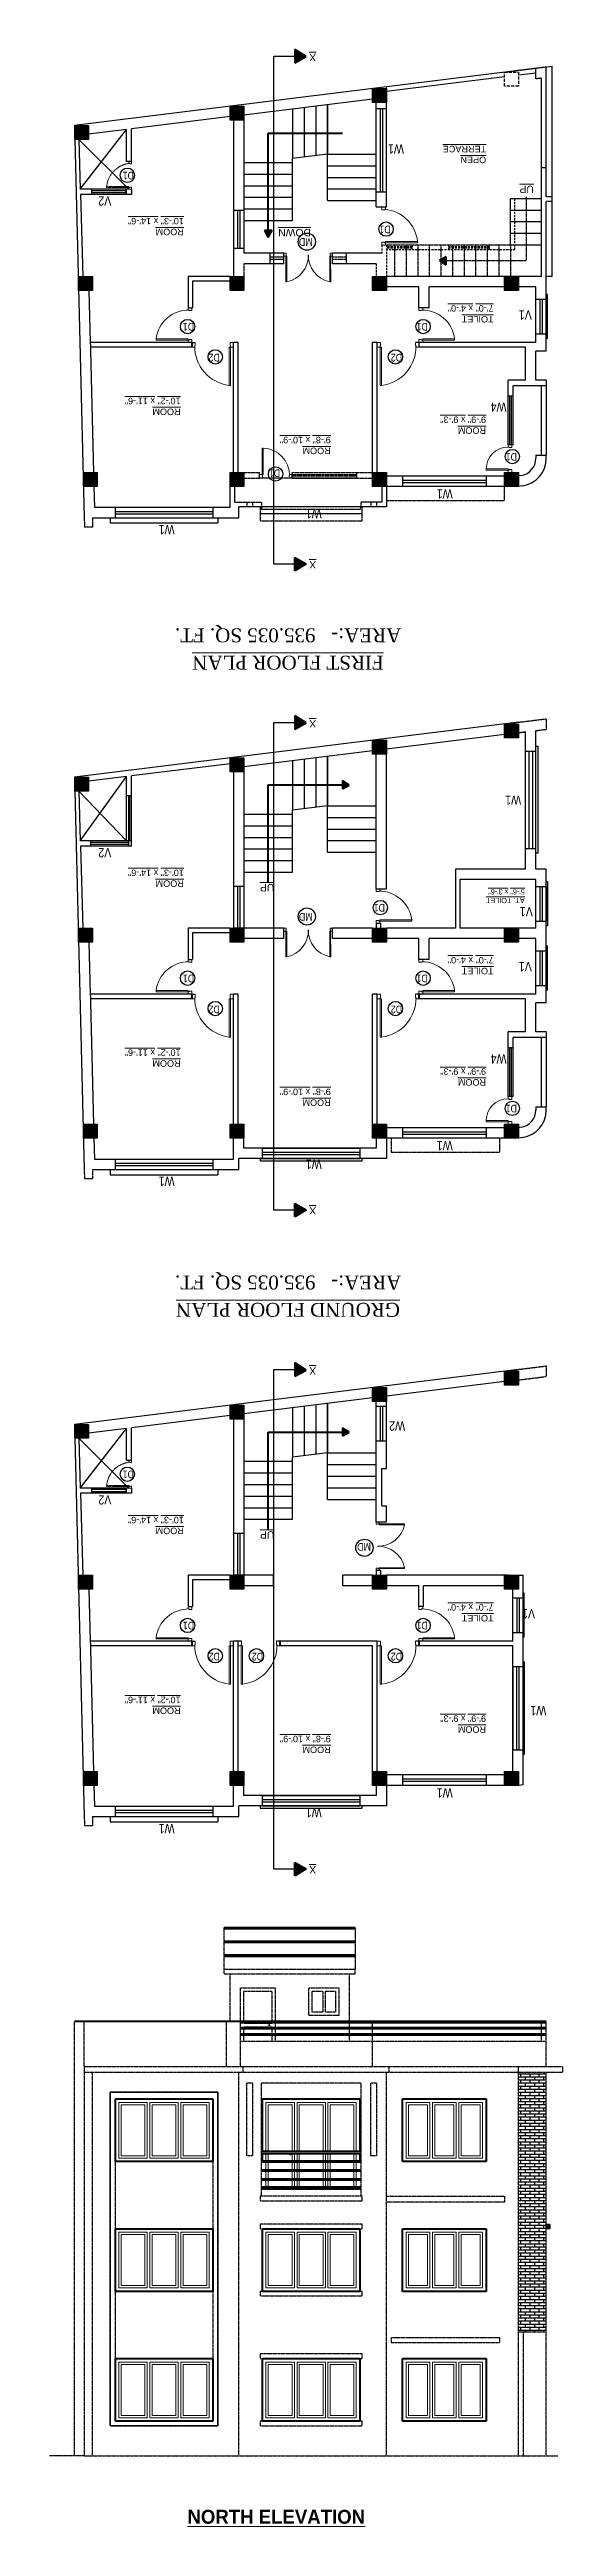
# Model space of a CAD drawing. Header units: inches. Extents: x -111 to 45239, y -6849 to 1261.
# Drawn here: x 18161 to 18604, y -2378 to -240 of the extents above; entities that cross this region are included whole.
import ezdxf

# ---------------------------------------------------------------- set-up
doc = ezdxf.new("R2010")
doc.units = ezdxf.units.IN
doc.header["$LTSCALE"] = 0.5
doc.header["$MEASUREMENT"] = 0
for name, pattern in [('DASH', [0.35, 0.25, -0.1]), ('DASHED2', [0.375, 0.25, -0.125]), ('HIDDEN', [0.375, 0.25, -0.125])]:
    doc.linetypes.add(name, pattern=pattern)
for name, color, linetype, lineweight in [('door', 202, 'Continuous', 5), ('Elevation 2', 31, 'Continuous', 40), ('TEXT', 220, 'Continuous', 9), ('Text 0.200', 122, 'Continuous', 20), ('Toilet', 7, 'Continuous', 25), ('wall', 20, 'Continuous', 40), ('window', 6, 'Continuous', 13)]:
    doc.layers.add(name, color=color, linetype=linetype, lineweight=lineweight)
doc.styles.add('ordinary', font='ARIALN.TTF')
doc.styles.get("Standard").update_dxf_attribs({"font": 'arial.ttf'})

msp = doc.modelspace()

# ---------------------------------------------------------------- texts
at = {"layer": 'door', "ltscale": 0.5, "rotation": 180, "style": 'ordinary'}
for s, insert, char_height, width, attachment_point in [('W1', (18467.1, -322.2), 8, 4.354, 7), ('D1', (18224.3, -352.4), 6.66, 3.627, 3), ('V2', (18214.5, -366.9), 8, 4.354, 7), ('MD', (18388.3, -409.7), 6.66, 3.627, 1), ('D1', (18455.7, -398.9), 6.66, 3.627, 1), ('V1', (18577.5, -465.3), 8, 4.354, 7), ('D1', (18276.3, -482.8), 6.66, 3.627, 3), ('D1', (18487.7, -482.8), 6.66, 3.627, 1), ('D2', (18308.2, -509.5), 6.66, 3.627, 1), ('D2', (18455.8, -509.5), 6.66, 3.627, 3), ('W4', (18555.7, -544.9), 8, 4.354, 7), ('D1', (18564.7, -595.1), 6.66, 3.627, 1), ('D1', (18360.3, -602.6), 6.66, 3.627, 7), ('W1', (18396.1, -636.8), 8, 4.354, 7), ('W1', (18509.2, -619.8), 8, 4.354, 7), ('W1', (18269.1, -650.7), 8, 4.354, 7), ('W1', (18568.3, -884), 8, 4.354, 7), ('V2', (18214.5, -929.3), 8, 4.354, 7), ('D1', (18450.7, -984.2), 6.66, 3.627, 1), ('V1', (18578.4, -980.3), 8, 4.354, 7), ('MD', (18388.3, -992), 6.66, 3.627, 1), ('D1', (18276.3, -1045.2), 6.66, 3.627, 3), ('D1', (18487.7, -1045.2), 6.66, 3.627, 1), ('V1', (18577.5, -1027.6), 8, 4.354, 7), ('D2', (18308.2, -1071.9), 6.66, 3.627, 1), ('D2', (18455.8, -1071.9), 6.66, 3.627, 3), ('W4', (18555.7, -1107.3), 8, 4.354, 7), ('D1', (18564.7, -1157.5), 6.66, 3.627, 1), ('W1', (18509.2, -1182.2), 8, 4.354, 7), ('W1', (18269.1, -1213), 8, 4.354, 7), ('W1', (18396.1, -1198.2), 8, 4.354, 7), ('W2', (18468.1, -1424), 8, 4.354, 7), ('D1', (18224.3, -1473.1), 6.66, 3.627, 3), ('V2', (18214.5, -1487.7), 8, 4.354, 7), ('MD', (18438.6, -1535.7), 6.66, 3.627, 1), ('D1', (18276.3, -1603.6), 6.66, 3.627, 3), ('D1', (18487.7, -1603.6), 6.66, 3.627, 1), ('V1', (18580.3, -1586), 8, 4.354, 7), ('D2', (18308.2, -1630.3), 6.66, 3.627, 1), ('D2', (18335.8, -1630.3), 6.66, 3.627, 3), ('D2', (18455.8, -1630.3), 6.66, 3.627, 3), ('W1', (18590, -1669.6), 8, 4.354, 7), ('W1', (18509.2, -1740.6), 8, 4.354, 7), ('W1', (18269.1, -1771.4), 8, 4.354, 7), ('W1', (18396.1, -1757.6), 8, 4.354, 7)]:
    msp.add_mtext(s, dxfattribs=dict(at, insert=insert, char_height=char_height, width=width, attachment_point=attachment_point))
at = {"layer": 'TEXT', "rotation": 180}
for s, insert, char_height, width, attachment_point in [('{\\LX}', (18385.4, -243.9), 6.38, 70.678, 9), ('{\\LOPEN\\PTERRACE}', (18538.1, -323.3), 5.61, 62.162, 7), ('{\\LUP }', (18566.9, -357.7), 6.38, 70.678, 9), ('{\\fArial TUR|b0|i0|c162|p34;\\LROOM\\P1\\fArial TUR|b0|i0|c0|p34;0\\fArial TUR|b0|i0|c162|p34;\'-\\fArial TUR|b0|i0|c0|p34;3\\fArial TUR|b0|i0|c162|p34;" x 1\\fArial TUR|b0|i0|c0|p34;4\\fArial TUR|b0|i0|c162|p34;\'-\\fArial TUR|b0|i0|c0|p34;6\\fArial TUR|b0|i0|c162|p34;"}', (18277.1, -385.5), 5.6091, 62.162, 7), ('{\\LDOWN\\fArial TUR|b0|i0|c162|p34; }', (18358.6, -395), 6.378, 70.678, 9), ('{\\fArial TUR|b0|i0|c162|p34;\\LTOILET\\P\\fArial TUR|b0|i0|c0|p34;7\\fArial TUR|b0|i0|c162|p34;\'-\\fArial TUR|b0|i0|c0|p34;0\\fArial TUR|b0|i0|c162|p34;" x \\fArial TUR|b0|i0|c0|p34;4\\fArial TUR|b0|i0|c162|p34;\'-0"}', (18544.5, -460.8), 5.6091, 62.162, 7), ('{\\fArial TUR|b0|i0|c162|p34;\\LROOM\\P\\fArial TUR|b0|i0|c0|p34;10\\fArial TUR|b0|i0|c162|p34;\'-\\fArial TUR|b0|i0|c0|p34;2\\fArial TUR|b0|i0|c162|p34;" x 1\\fArial TUR|b0|i0|c0|p34;1\\fArial TUR|b0|i0|c162|p34;\'-\\fArial TUR|b0|i0|c0|p34;6\\fArial TUR|b0|i0|c162|p34;"}', (18274.3, -540.7), 5.6091, 62.162, 7), ('{\\fArial TUR|b0|i0|c162|p34;\\LROOM\\P\\fArial TUR|b0|i0|c0|p34;9\\fArial TUR|b0|i0|c162|p34;\'-\\fArial TUR|b0|i0|c0|p34;8\\fArial TUR|b0|i0|c162|p34;" x 1\\fArial TUR|b0|i0|c0|p34;0\\fArial TUR|b0|i0|c162|p34;\'-\\fArial TUR|b0|i0|c0|p34;9\\fArial TUR|b0|i0|c162|p34;"}', (18403.9, -574.4), 5.6091, 62.162, 7), ('{\\fArial TUR|b0|i0|c162|p34;\\LROOM\\P\\fArial TUR|b0|i0|c0|p34;9\\fArial TUR|b0|i0|c162|p34;\'-\\fArial TUR|b0|i0|c0|p34;9\\fArial TUR|b0|i0|c162|p34;" x \\fArial TUR|b0|i0|c0|p34;9\\fArial TUR|b0|i0|c162|p34;\'-\\fArial TUR|b0|i0|c0|p34;3\\fArial TUR|b0|i0|c162|p34;"}', (18538, -556.9), 5.6091, 62.162, 7), ('{\\LX}', (18385.4, -681.6), 6.38, 70.678, 9), ('{\\LX}', (18385.4, -818.8), 6.38, 70.678, 9), ('{\\fArial TUR|b0|i0|c162|p34;\\LROOM\\P1\\fArial TUR|b0|i0|c0|p34;0\\fArial TUR|b0|i0|c162|p34;\'-\\fArial TUR|b0|i0|c0|p34;3\\fArial TUR|b0|i0|c162|p34;" x 1\\fArial TUR|b0|i0|c0|p34;4\\fArial TUR|b0|i0|c162|p34;\'-\\fArial TUR|b0|i0|c0|p34;6\\fArial TUR|b0|i0|c162|p34;"}', (18277.1, -947.8), 5.6091, 62.162, 7), ('{\\LUP }', (18342.8, -960.3), 6.38, 70.678, 9), ('{\\fArial TUR|b0|i0|c162|p34;\\LAT. TOILET\\P\\fArial TUR|b0|i0|c0|p34;5\\fArial TUR|b0|i0|c162|p34;\'-\\fArial TUR|b0|i0|c0|p34;6\\fArial TUR|b0|i0|c162|p34;" x \\fArial TUR|b0|i0|c0|p34;3\\fArial TUR|b0|i0|c162|p34;\'-\\fArial TUR|b0|i0|c0|p34;6\\fArial TUR|b0|i0|c162|p34;"}', (18571.4, -964.8), 4.4873, 49.73, 7), ('{\\fArial TUR|b0|i0|c162|p34;\\LTOILET\\P\\fArial TUR|b0|i0|c0|p34;7\\fArial TUR|b0|i0|c162|p34;\'-\\fArial TUR|b0|i0|c0|p34;0\\fArial TUR|b0|i0|c162|p34;" x \\fArial TUR|b0|i0|c0|p34;4\\fArial TUR|b0|i0|c162|p34;\'-0"}', (18544.5, -1023.2), 5.6091, 62.162, 7), ('{\\fArial TUR|b0|i0|c162|p34;\\LROOM\\P\\fArial TUR|b0|i0|c0|p34;10\\fArial TUR|b0|i0|c162|p34;\'-\\fArial TUR|b0|i0|c0|p34;2\\fArial TUR|b0|i0|c162|p34;" x 1\\fArial TUR|b0|i0|c0|p34;1\\fArial TUR|b0|i0|c162|p34;\'-\\fArial TUR|b0|i0|c0|p34;6\\fArial TUR|b0|i0|c162|p34;"}', (18274.3, -1103), 5.6091, 62.162, 7), ('{\\fArial TUR|b0|i0|c162|p34;\\LROOM\\P\\fArial TUR|b0|i0|c0|p34;9\\fArial TUR|b0|i0|c162|p34;\'-\\fArial TUR|b0|i0|c0|p34;9\\fArial TUR|b0|i0|c162|p34;" x \\fArial TUR|b0|i0|c0|p34;9\\fArial TUR|b0|i0|c162|p34;\'-\\fArial TUR|b0|i0|c0|p34;3\\fArial TUR|b0|i0|c162|p34;"}', (18538, -1119.3), 5.6091, 62.162, 7), ('{\\fArial TUR|b0|i0|c162|p34;\\LROOM\\P\\fArial TUR|b0|i0|c0|p34;9\\fArial TUR|b0|i0|c162|p34;\'-\\fArial TUR|b0|i0|c0|p34;8\\fArial TUR|b0|i0|c162|p34;" x 1\\fArial TUR|b0|i0|c0|p34;0\\fArial TUR|b0|i0|c162|p34;\'-\\fArial TUR|b0|i0|c0|p34;9\\fArial TUR|b0|i0|c162|p34;"}', (18403.9, -1136.8), 5.6091, 62.162, 7), ('{\\LX}', (18385.4, -1238.9), 6.38, 70.678, 9), ('{\\LX}', (18385.4, -1377.2), 6.38, 70.678, 9), ('{\\fArial TUR|b0|i0|c162|p34;\\LROOM\\P1\\fArial TUR|b0|i0|c0|p34;0\\fArial TUR|b0|i0|c162|p34;\'-\\fArial TUR|b0|i0|c0|p34;3\\fArial TUR|b0|i0|c162|p34;" x 1\\fArial TUR|b0|i0|c0|p34;4\\fArial TUR|b0|i0|c162|p34;\'-\\fArial TUR|b0|i0|c0|p34;6\\fArial TUR|b0|i0|c162|p34;"}', (18277.1, -1506.3), 5.6091, 62.162, 7), ('{\\LUP }', (18342.8, -1518.7), 6.38, 70.678, 9), ('{\\fArial TUR|b0|i0|c162|p34;\\LTOILET\\P\\fArial TUR|b0|i0|c0|p34;7\\fArial TUR|b0|i0|c162|p34;\'-\\fArial TUR|b0|i0|c0|p34;0\\fArial TUR|b0|i0|c162|p34;" x \\fArial TUR|b0|i0|c0|p34;4\\fArial TUR|b0|i0|c162|p34;\'-0"}', (18544.5, -1581.6), 5.6091, 62.162, 7), ('{\\fArial TUR|b0|i0|c162|p34;\\LROOM\\P\\fArial TUR|b0|i0|c0|p34;10\\fArial TUR|b0|i0|c162|p34;\'-\\fArial TUR|b0|i0|c0|p34;2\\fArial TUR|b0|i0|c162|p34;" x 1\\fArial TUR|b0|i0|c0|p34;1\\fArial TUR|b0|i0|c162|p34;\'-\\fArial TUR|b0|i0|c0|p34;6\\fArial TUR|b0|i0|c162|p34;"}', (18274.3, -1661.5), 5.6091, 62.162, 7), ('{\\fArial TUR|b0|i0|c162|p34;\\LROOM\\P\\fArial TUR|b0|i0|c0|p34;9\\fArial TUR|b0|i0|c162|p34;\'-\\fArial TUR|b0|i0|c0|p34;9\\fArial TUR|b0|i0|c162|p34;" x \\fArial TUR|b0|i0|c0|p34;9\\fArial TUR|b0|i0|c162|p34;\'-\\fArial TUR|b0|i0|c0|p34;3\\fArial TUR|b0|i0|c162|p34;"}', (18538, -1677.7), 5.6091, 62.162, 7), ('{\\fArial TUR|b0|i0|c162|p34;\\LROOM\\P\\fArial TUR|b0|i0|c0|p34;9\\fArial TUR|b0|i0|c162|p34;\'-\\fArial TUR|b0|i0|c0|p34;8\\fArial TUR|b0|i0|c162|p34;" x 1\\fArial TUR|b0|i0|c0|p34;0\\fArial TUR|b0|i0|c162|p34;\'-\\fArial TUR|b0|i0|c0|p34;9\\fArial TUR|b0|i0|c162|p34;"}', (18403.9, -1695.2), 5.6091, 62.162, 7), ('{\\LX}', (18385.4, -1807.6), 6.38, 70.678, 9)]:
    msp.add_mtext(s, dxfattribs=dict(at, insert=insert, char_height=char_height, width=width, attachment_point=attachment_point))
at = {"layer": 'Text 0.200', "ltscale": 10, "char_height": 12, "attachment_point": 2, "rotation": 180}
for s, insert, width in [('\\pi-60,l72;{\\fTimes New Roman|b0|i0|c0|p18;AREA:-^I  935.035 SQ. FT.}', (18373.1, -751.8), 219.164), ('{\\fTimes New Roman|b0|i0|c0|p18;\\L\\PFIRST FLOOR PLAN}', (18367, -795.4), 191.016), ('\\pi-60,l72;{\\fTimes New Roman|b0|i0|c0|p18;AREA:-^I  935.035 SQ. FT.}', (18373.1, -1310.2), 219.164), ('{\\fTimes New Roman|b0|i0|c0|p18;\\L\\PGROUND FLOOR PLAN}', (18367, -1353.8), 191.016)]:
    msp.add_mtext(s, dxfattribs=dict(at, insert=insert, width=width))
at = {"layer": 'Text 0.200', "ltscale": 10, "insert": (18356.9, -2363.2), "char_height": 12, "width": 191.016, "attachment_point": 2}
msp.add_mtext('{\\fCentury Gothic|b1|i0|c0|p34;\\LNORTH ELEVATION}', dxfattribs=at)

# ---------------------------------------------------------------- hatches: boundary and pattern name
at = {"layer": 'Toilet'}
for points in [[(18440, -286), (18452, -286), (18452, -274), (18440, -274)], [(18317, -301.2), (18329, -301.2), (18329, -289.2), (18317, -289.2)], [(18182.9, -317.8), (18194.9, -317.8), (18194.9, -305.8), (18182.9, -305.8)], [(18186.2, -448.1), (18198.2, -448.1), (18198.2, -436.1), (18186.2, -436.1)], [(18317, -448.1), (18329, -448.1), (18329, -436.1), (18317, -436.1)], [(18440, -448.1), (18452, -448.1), (18452, -436.1), (18440, -436.1)], [(18554, -448.1), (18566, -448.1), (18566, -436.1), (18554, -436.1)], [(18190.4, -617.3), (18202.4, -617.3), (18202.4, -605.3), (18190.4, -605.3)], [(18317, -617.3), (18329, -617.3), (18329, -605.3), (18317, -605.3)], [(18440, -617.3), (18452, -617.3), (18452, -605.3), (18440, -605.3)], [(18554, -617.3), (18566, -617.3), (18566, -605.3), (18554, -605.3)], [(18554, -834.3), (18566, -834.3), (18566, -822.3), (18554, -822.3)], [(18317, -863.5), (18329, -863.5), (18329, -851.5), (18317, -851.5)], [(18440, -848.3), (18452, -848.3), (18452, -836.3), (18440, -836.3)], [(18182.9, -880.1), (18194.9, -880.1), (18194.9, -868.1), (18182.9, -868.1)], [(18186.2, -1010.4), (18198.2, -1010.4), (18198.2, -998.4), (18186.2, -998.4)], [(18317, -1010.4), (18329, -1010.4), (18329, -998.4), (18317, -998.4)], [(18440, -1010.4), (18452, -1010.4), (18452, -998.4), (18440, -998.4)], [(18554, -1010.4), (18566, -1010.4), (18566, -998.4), (18554, -998.4)], [(18190.4, -1179.7), (18202.4, -1179.7), (18202.4, -1167.7), (18190.4, -1167.7)], [(18317, -1179.7), (18329, -1179.7), (18329, -1167.7), (18317, -1167.7)], [(18440, -1179.7), (18452, -1179.7), (18452, -1167.7), (18440, -1167.7)], [(18554, -1179.7), (18566, -1179.7), (18566, -1167.7), (18554, -1167.7)], [(18554, -1392.7), (18566, -1392.7), (18566, -1380.7), (18554, -1380.7)], [(18317, -1422), (18329, -1422), (18329, -1410), (18317, -1410)], [(18440, -1406.8), (18452, -1406.8), (18452, -1394.8), (18440, -1394.8)], [(18182.9, -1438.6), (18194.9, -1438.6), (18194.9, -1426.6), (18182.9, -1426.6)], [(18186.2, -1568.8), (18198.2, -1568.8), (18198.2, -1556.8), (18186.2, -1556.8)], [(18317, -1568.8), (18329, -1568.8), (18329, -1556.8), (18317, -1556.8)], [(18440, -1568.8), (18452, -1568.8), (18452, -1556.8), (18440, -1556.8)], [(18554, -1568.8), (18566, -1568.8), (18566, -1556.8), (18554, -1556.8)], [(18190.4, -1738.1), (18202.4, -1738.1), (18202.4, -1726.1), (18190.4, -1726.1)], [(18317, -1738.1), (18329, -1738.1), (18329, -1726.1), (18317, -1726.1)], [(18440, -1738.1), (18452, -1738.1), (18452, -1726.1), (18440, -1726.1)], [(18554, -1738.1), (18566, -1738.1), (18566, -1726.1), (18554, -1726.1)]]:
    msp.add_hatch(color=1, dxfattribs=at).paths.add_polyline_path(points)
at = {"layer": 'Toilet', "linetype": 'DASH', "ltscale": 0.1}
h = msp.add_hatch(dxfattribs=at)
h.set_pattern_fill('AR-BRSTD', color=256)
h.paths.add_polyline_path([(18590, -2092.7), (18590, -1985.7), (18566, -1985.7), (18566, -2092.7), (18566, -2204.7), (18566, -2209.7), (18590, -2209.7)])
h = msp.add_hatch(dxfattribs=at)
h.set_pattern_fill('ANSI31', color=256)
h.set_pattern_definition([(45, (-10494.5373, -5849.33458), (-0.08838834765, 0.08838834765), [])])
h.paths.add_polyline_path([(18590, -2116.7), (18593, -2116.7), (18593, -2120.7), (18590, -2120.7)])
at = {"layer": 'wall', "ltscale": 5}
h = msp.add_hatch(color=2, dxfattribs=at)
h.dxf.hatch_style = 1
h.paths.add_polyline_path([(18382.7, -246.4), (18372.9, -240.3), (18372.9, -251.8)])
h = msp.add_hatch(color=2, dxfattribs=at)
h.dxf.hatch_style = 1
h.paths.add_polyline_path([(18349.8, -402.4), (18353.4, -396.6), (18346.6, -396.6)])
h = msp.add_hatch(color=2, dxfattribs=at)
h.dxf.hatch_style = 1
h.paths.add_polyline_path([(18497.8, -422.4), (18503.5, -426), (18503.5, -419.2)])
h = msp.add_hatch(color=2, dxfattribs=at)
h.dxf.hatch_style = 1
h.paths.add_polyline_path([(18382.7, -684.1), (18372.9, -690.2), (18372.9, -678.7)])
h = msp.add_hatch(color=2, dxfattribs=at)
h.dxf.hatch_style = 1
h.paths.add_polyline_path([(18382.7, -821.3), (18372.9, -815.2), (18372.9, -826.7)])
h = msp.add_hatch(color=2, dxfattribs=at)
h.dxf.hatch_style = 1
h.paths.add_polyline_path([(18419.8, -875), (18414.1, -871.4), (18414.1, -878.2)])
h = msp.add_hatch(color=2, dxfattribs=at)
h.dxf.hatch_style = 1
h.paths.add_polyline_path([(18382.7, -1241.4), (18372.9, -1247.5), (18372.9, -1236)])
h = msp.add_hatch(color=2, dxfattribs=at)
h.dxf.hatch_style = 1
h.paths.add_polyline_path([(18382.7, -1379.7), (18372.9, -1373.6), (18372.9, -1385.1)])
h = msp.add_hatch(color=2, dxfattribs=at)
h.dxf.hatch_style = 1
h.paths.add_polyline_path([(18419.8, -1433.4), (18414.1, -1429.8), (18414.1, -1436.6)])
h = msp.add_hatch(color=2, dxfattribs=at)
h.dxf.hatch_style = 1
h.paths.add_polyline_path([(18382.7, -1810.1), (18372.9, -1816.2), (18372.9, -1804.6)])

# ---------------------------------------------------------------- linework, layer by layer
at = {"layer": 'door', "ltscale": 0.5}
for p, q in [((18229.7, -359.4), (18229.7, -360.8)), ((18229.7, -359.4), (18229.7, -360.8)), ((18365.2, -418.7), (18363.5, -418.7)), ((18365.2, -418.7), (18363.5, -418.7)), ((18403.8, -418.7), (18405.5, -418.7)), ((18403.8, -418.7), (18405.5, -418.7)), ((18451.3, -407), (18451.3, -409.1)), ((18451.3, -407), (18451.3, -409.1)), ((18280.7, -491), (18280.7, -493.1)), ((18280.7, -491), (18280.7, -493.1)), ((18483.3, -491), (18483.3, -493.1)), ((18483.3, -491), (18483.3, -493.1)), ((18317.5, -497.1), (18320, -497.1)), ((18317.5, -497.1), (18320, -497.1)), ((18446.5, -497.1), (18444, -497.1)), ((18446.5, -497.1), (18444, -497.1)), ((18345.6, -584.2), (18344.6, -584.2)), ((18344.6, -607), (18342.5, -607)), ((18344.6, -607), (18342.5, -607)), ((18557, -602.2), (18538.2, -602.2)), ((18538.2, -602.2), (18538.2, -603.2)), ((18557, -603.2), (18557, -605.3)), ((18557, -603.2), (18557, -605.3)), ((18365.2, -1001.1), (18363.5, -1001.1)), ((18365.2, -1001.1), (18363.5, -1001.1)), ((18403.8, -1001.1), (18405.5, -1001.1)), ((18403.8, -1001.1), (18405.5, -1001.1)), ((18446.3, -992.3), (18446.3, -994.4)), ((18446.3, -992.3), (18446.3, -994.4)), ((18280.7, -1053.3), (18280.7, -1055.4)), ((18280.7, -1053.3), (18280.7, -1055.4)), ((18317.5, -1059.4), (18320, -1059.4)), ((18317.5, -1059.4), (18320, -1059.4)), ((18446.5, -1059.4), (18444, -1059.4)), ((18446.5, -1059.4), (18444, -1059.4)), ((18483.3, -1053.3), (18483.3, -1055.4)), ((18483.3, -1053.3), (18483.3, -1055.4)), ((18557, -1164.5), (18538.2, -1164.5)), ((18538.2, -1164.5), (18538.2, -1165.6)), ((18557, -1165.6), (18557, -1167.7)), ((18557, -1165.6), (18557, -1167.7)), ((18229.7, -1480.1), (18229.7, -1481.6)), ((18229.7, -1480.1), (18229.7, -1481.6)), ((18445.7, -1512.5), (18445.7, -1510.8)), ((18445.7, -1512.5), (18445.7, -1510.8)), ((18445.7, -1551.2), (18445.7, -1552.8)), ((18445.7, -1551.2), (18445.7, -1552.8)), ((18280.7, -1611.8), (18280.7, -1613.8)), ((18280.7, -1611.8), (18280.7, -1613.8)), ((18317.5, -1617.8), (18320, -1617.8)), ((18317.5, -1617.8), (18320, -1617.8)), ((18326.5, -1617.8), (18324, -1617.8)), ((18326.5, -1617.8), (18324, -1617.8)), ((18446.5, -1617.8), (18444, -1617.8)), ((18446.5, -1617.8), (18444, -1617.8)), ((18483.3, -1611.8), (18483.3, -1613.8)), ((18483.3, -1611.8), (18483.3, -1613.8))]:
    msp.add_line(p, q, dxfattribs=at)
for points in [[(18229.7, -338.5), (18229.7, -337), (18232, -337), (18232, -338.8), (18230.4, -338.8), (18230.4, -338.5)], [(18229.7, -338.5), (18229.7, -337), (18232, -337), (18232, -338.8), (18230.4, -338.8), (18230.4, -338.5)], [(18451.3, -378.2), (18451.3, -376.1), (18448, -376.1), (18448, -378.6), (18450.3, -378.6), (18450.3, -378.2)], [(18451.3, -378.2), (18451.3, -376.1), (18448, -376.1), (18448, -378.6), (18450.3, -378.6), (18450.3, -378.2)], [(18478.8, -407), (18451.3, -407), (18451.3, -405.9), (18478.8, -405.9)], [(18478.8, -407), (18451.3, -407), (18451.3, -405.9), (18478.8, -405.9)], [(18365.2, -440.7), (18365.2, -418.7), (18366, -418.7), (18366, -440.7)], [(18365.2, -440.7), (18365.2, -418.7), (18366, -418.7), (18366, -440.7)], [(18403.9, -440.7), (18403.8, -418.7), (18403, -418.7), (18403, -440.7)], [(18403.9, -440.7), (18403.8, -418.7), (18403, -418.7), (18403, -440.7)], [(18280.7, -465.1), (18280.7, -463.1), (18284, -463.1), (18284, -465.6), (18281.7, -465.6), (18281.7, -465.1)], [(18280.7, -465.1), (18280.7, -463.1), (18284, -463.1), (18284, -465.6), (18281.7, -465.6), (18281.7, -465.1)], [(18483.3, -465.1), (18483.3, -463.1), (18480, -463.1), (18480, -465.6), (18482.3, -465.6), (18482.3, -465.1)], [(18483.3, -465.1), (18483.3, -463.1), (18480, -463.1), (18480, -465.6), (18482.3, -465.6), (18482.3, -465.1)], [(18253.2, -491), (18280.7, -491), (18280.7, -489.9), (18253.2, -489.9)], [(18253.2, -491), (18280.7, -491), (18280.7, -489.9), (18253.2, -489.9)], [(18510.8, -491), (18483.3, -491), (18483.3, -489.9), (18510.8, -489.9)], [(18510.8, -491), (18483.3, -491), (18483.3, -489.9), (18510.8, -489.9)], [(18286.5, -497.1), (18284, -497.1), (18284, -493.1), (18287, -493.1), (18287, -495.8), (18286.5, -495.8)], [(18286.5, -497.1), (18284, -497.1), (18284, -493.1), (18287, -493.1), (18287, -495.8), (18286.5, -495.8)], [(18317.5, -530.1), (18317.5, -497.1), (18316.3, -497.1), (18316.3, -530.1)], [(18317.5, -530.1), (18317.5, -497.1), (18316.3, -497.1), (18316.3, -530.1)], [(18446.5, -530.1), (18446.5, -497.1), (18447.8, -497.1), (18447.8, -530.1)], [(18446.5, -530.1), (18446.5, -497.1), (18447.8, -497.1), (18447.8, -530.1)], [(18477.5, -497.1), (18480, -497.1), (18480, -493.1), (18477, -493.1), (18477, -495.8), (18477.5, -495.8)], [(18477.5, -497.1), (18480, -497.1), (18480, -493.1), (18477, -493.1), (18477, -495.8), (18477.5, -495.8)], [(18557, -583.4), (18557, -581.3), (18560.3, -581.3), (18560.3, -583.8), (18558, -583.8), (18558, -583.4)], [(18557, -583.4), (18557, -581.3), (18560.3, -581.3), (18560.3, -583.8), (18558, -583.8), (18558, -583.4)], [(18368.4, -607), (18370.5, -607), (18370.5, -610.3), (18368, -610.3), (18368, -608), (18368.4, -608)], [(18368.4, -607), (18370.5, -607), (18370.5, -610.3), (18368, -610.3), (18368, -608), (18368.4, -608)], [(18446.3, -966.5), (18446.3, -964.4), (18443, -964.4), (18443, -966.9), (18445.3, -966.9), (18445.3, -966.5)], [(18446.3, -966.5), (18446.3, -964.4), (18443, -964.4), (18443, -966.9), (18445.3, -966.9), (18445.3, -966.5)], [(18365.2, -1023.1), (18365.2, -1001.1), (18366, -1001.1), (18366, -1023.1)], [(18365.2, -1023.1), (18365.2, -1001.1), (18366, -1001.1), (18366, -1023.1)], [(18403.9, -1023.1), (18403.8, -1001.1), (18403, -1001.1), (18403, -1023.1)], [(18403.9, -1023.1), (18403.8, -1001.1), (18403, -1001.1), (18403, -1023.1)], [(18473.8, -992.3), (18446.3, -992.3), (18446.3, -991.3), (18473.8, -991.3)], [(18473.8, -992.3), (18446.3, -992.3), (18446.3, -991.3), (18473.8, -991.3)], [(18280.7, -1027.5), (18280.7, -1025.4), (18284, -1025.4), (18284, -1027.9), (18281.7, -1027.9), (18281.7, -1027.5)], [(18280.7, -1027.5), (18280.7, -1025.4), (18284, -1025.4), (18284, -1027.9), (18281.7, -1027.9), (18281.7, -1027.5)], [(18483.3, -1027.5), (18483.3, -1025.4), (18480, -1025.4), (18480, -1027.9), (18482.3, -1027.9), (18482.3, -1027.5)], [(18483.3, -1027.5), (18483.3, -1025.4), (18480, -1025.4), (18480, -1027.9), (18482.3, -1027.9), (18482.3, -1027.5)], [(18253.2, -1053.3), (18280.7, -1053.3), (18280.7, -1052.3), (18253.2, -1052.3)], [(18253.2, -1053.3), (18280.7, -1053.3), (18280.7, -1052.3), (18253.2, -1052.3)], [(18286.5, -1059.4), (18284, -1059.4), (18284, -1055.4), (18287, -1055.4), (18287, -1058.2), (18286.5, -1058.2)], [(18286.5, -1059.4), (18284, -1059.4), (18284, -1055.4), (18287, -1055.4), (18287, -1058.2), (18286.5, -1058.2)], [(18317.5, -1092.4), (18317.5, -1059.4), (18316.3, -1059.4), (18316.3, -1092.4)], [(18317.5, -1092.4), (18317.5, -1059.4), (18316.3, -1059.4), (18316.3, -1092.4)], [(18446.5, -1092.4), (18446.5, -1059.4), (18447.8, -1059.4), (18447.8, -1092.4)], [(18446.5, -1092.4), (18446.5, -1059.4), (18447.8, -1059.4), (18447.8, -1092.4)], [(18477.5, -1059.4), (18480, -1059.4), (18480, -1055.4), (18477, -1055.4), (18477, -1058.2), (18477.5, -1058.2)], [(18477.5, -1059.4), (18480, -1059.4), (18480, -1055.4), (18477, -1055.4), (18477, -1058.2), (18477.5, -1058.2)], [(18510.8, -1053.3), (18483.3, -1053.3), (18483.3, -1052.3), (18510.8, -1052.3)], [(18510.8, -1053.3), (18483.3, -1053.3), (18483.3, -1052.3), (18510.8, -1052.3)], [(18557, -1145.8), (18557, -1143.7), (18560.3, -1143.7), (18560.3, -1146.2), (18558, -1146.2), (18558, -1145.8)], [(18557, -1145.8), (18557, -1143.7), (18560.3, -1143.7), (18560.3, -1146.2), (18558, -1146.2), (18558, -1145.8)], [(18229.7, -1459.3), (18229.7, -1457.8), (18232, -1457.8), (18232, -1459.6), (18230.4, -1459.6), (18230.4, -1459.3)], [(18229.7, -1459.3), (18229.7, -1457.8), (18232, -1457.8), (18232, -1459.6), (18230.4, -1459.6), (18230.4, -1459.3)], [(18467.7, -1512.5), (18445.7, -1512.5), (18445.7, -1513.3), (18467.7, -1513.3)], [(18467.7, -1512.5), (18445.7, -1512.5), (18445.7, -1513.3), (18467.7, -1513.3)], [(18467.7, -1551.1), (18445.7, -1551.2), (18445.7, -1550.3), (18467.7, -1550.3)], [(18467.7, -1551.1), (18445.7, -1551.2), (18445.7, -1550.3), (18467.7, -1550.3)], [(18280.7, -1585.9), (18280.7, -1583.8), (18284, -1583.8), (18284, -1586.3), (18281.7, -1586.3), (18281.7, -1585.9)], [(18280.7, -1585.9), (18280.7, -1583.8), (18284, -1583.8), (18284, -1586.3), (18281.7, -1586.3), (18281.7, -1585.9)], [(18483.3, -1585.9), (18483.3, -1583.8), (18480, -1583.8), (18480, -1586.3), (18482.3, -1586.3), (18482.3, -1585.9)], [(18483.3, -1585.9), (18483.3, -1583.8), (18480, -1583.8), (18480, -1586.3), (18482.3, -1586.3), (18482.3, -1585.9)], [(18253.2, -1611.8), (18280.7, -1611.8), (18280.7, -1610.7), (18253.2, -1610.7)], [(18253.2, -1611.8), (18280.7, -1611.8), (18280.7, -1610.7), (18253.2, -1610.7)], [(18286.5, -1617.8), (18284, -1617.8), (18284, -1613.8), (18287, -1613.8), (18287, -1616.6), (18286.5, -1616.6)], [(18286.5, -1617.8), (18284, -1617.8), (18284, -1613.8), (18287, -1613.8), (18287, -1616.6), (18286.5, -1616.6)], [(18317.5, -1650.8), (18317.5, -1617.8), (18316.3, -1617.8), (18316.3, -1650.8)], [(18317.5, -1650.8), (18317.5, -1617.8), (18316.3, -1617.8), (18316.3, -1650.8)], [(18326.5, -1650.8), (18326.5, -1617.8), (18327.8, -1617.8), (18327.8, -1650.8)], [(18326.5, -1650.8), (18326.5, -1617.8), (18327.8, -1617.8), (18327.8, -1650.8)], [(18357.5, -1617.8), (18360, -1617.8), (18360, -1613.8), (18357, -1613.8), (18357, -1616.6), (18357.5, -1616.6)], [(18357.5, -1617.8), (18360, -1617.8), (18360, -1613.8), (18357, -1613.8), (18357, -1616.6), (18357.5, -1616.6)], [(18446.5, -1650.8), (18446.5, -1617.8), (18447.8, -1617.8), (18447.8, -1650.8)], [(18446.5, -1650.8), (18446.5, -1617.8), (18447.8, -1617.8), (18447.8, -1650.8)], [(18477.5, -1617.8), (18480, -1617.8), (18480, -1613.8), (18477, -1613.8), (18477, -1616.6), (18477.5, -1616.6)], [(18477.5, -1617.8), (18480, -1617.8), (18480, -1613.8), (18477, -1613.8), (18477, -1616.6), (18477.5, -1616.6)], [(18510.8, -1611.8), (18483.3, -1611.8), (18483.3, -1610.7), (18510.8, -1610.7)], [(18510.8, -1611.8), (18483.3, -1611.8), (18483.3, -1610.7), (18510.8, -1610.7)]]:
    msp.add_lwpolyline(points, close=True, dxfattribs=at)
at = {"layer": 'door', "linetype": 'DASHED2', "ltscale": 5}
for points in [[(18210.4, -359.4), (18229.7, -359.4), (18229.7, -358.6), (18210.4, -358.6)], [(18210.4, -359.4), (18229.7, -359.4), (18229.7, -358.6), (18210.4, -358.6)], [(18210.4, -1480.1), (18229.7, -1480.1), (18229.7, -1479.4), (18210.4, -1479.4)], [(18210.4, -1480.1), (18229.7, -1480.1), (18229.7, -1479.4), (18210.4, -1479.4)]]:
    msp.add_lwpolyline(points, close=True, dxfattribs=at)
at = {"layer": 'door', "ltscale": 0.5}
for points in [[(18229.7, -360.8), (18232, -360.8), (18232, -359.1), (18230.4, -359.1), (18230.4, -359.4), (18229.7, -359.4)], [(18229.7, -360.8), (18232, -360.8), (18232, -359.1), (18230.4, -359.1), (18230.4, -359.4), (18229.7, -359.4)], [(18363.5, -418.7), (18363.5, -416.1), (18365.5, -416.1), (18365.5, -417.9), (18365.2, -417.9), (18365.2, -418.7)], [(18363.5, -418.7), (18363.5, -416.1), (18365.5, -416.1), (18365.5, -417.9), (18365.2, -417.9), (18365.2, -418.7)], [(18405.5, -418.7), (18405.5, -416.1), (18403.5, -416.1), (18403.5, -417.9), (18403.8, -417.9), (18403.8, -418.7)], [(18405.5, -418.7), (18405.5, -416.1), (18403.5, -416.1), (18403.5, -417.9), (18403.8, -417.9), (18403.8, -418.7)], [(18451.3, -409.1), (18448, -409.1), (18448, -406.6), (18450.3, -406.6), (18450.3, -407), (18451.3, -407)], [(18451.3, -409.1), (18448, -409.1), (18448, -406.6), (18450.3, -406.6), (18450.3, -407), (18451.3, -407)], [(18280.7, -493.1), (18284, -493.1), (18284, -490.6), (18281.7, -490.6), (18281.7, -491), (18280.7, -491)], [(18280.7, -493.1), (18284, -493.1), (18284, -490.6), (18281.7, -490.6), (18281.7, -491), (18280.7, -491)], [(18483.3, -493.1), (18480, -493.1), (18480, -490.6), (18482.3, -490.6), (18482.3, -491), (18483.3, -491)], [(18483.3, -493.1), (18480, -493.1), (18480, -490.6), (18482.3, -490.6), (18482.3, -491), (18483.3, -491)], [(18320, -497.1), (18320, -493.1), (18317, -493.1), (18317, -495.8), (18317.5, -495.8), (18317.5, -497.1)], [(18320, -497.1), (18320, -493.1), (18317, -493.1), (18317, -495.8), (18317.5, -495.8), (18317.5, -497.1)], [(18444, -497.1), (18444, -493.1), (18447, -493.1), (18447, -495.8), (18446.5, -495.8), (18446.5, -497.1)], [(18444, -497.1), (18444, -493.1), (18447, -493.1), (18447, -495.8), (18446.5, -495.8), (18446.5, -497.1)], [(18344.6, -584.2), (18344.6, -607), (18345.6, -607), (18345.6, -584.2)], [(18344.6, -584.2), (18344.6, -607), (18345.6, -607), (18345.6, -584.2)], [(18342.5, -607), (18342.5, -610.3), (18345, -610.3), (18345, -608), (18344.6, -608), (18344.6, -607)], [(18342.5, -607), (18342.5, -610.3), (18345, -610.3), (18345, -608), (18344.6, -608), (18344.6, -607)], [(18538.2, -603.2), (18557, -603.2), (18557, -602.2), (18538.2, -602.2)], [(18538.2, -603.2), (18557, -603.2), (18557, -602.2), (18538.2, -602.2)], [(18557, -605.3), (18560.3, -605.3), (18560.3, -602.8), (18558, -602.8), (18558, -603.2), (18557, -603.2)], [(18557, -605.3), (18560.3, -605.3), (18560.3, -602.8), (18558, -602.8), (18558, -603.2), (18557, -603.2)], [(18363.5, -1001.1), (18363.5, -998.4), (18365.5, -998.4), (18365.5, -1000.2), (18365.2, -1000.2), (18365.2, -1001.1)], [(18363.5, -1001.1), (18363.5, -998.4), (18365.5, -998.4), (18365.5, -1000.2), (18365.2, -1000.2), (18365.2, -1001.1)], [(18405.5, -1001.1), (18405.5, -998.4), (18403.5, -998.4), (18403.5, -1000.3), (18403.8, -1000.3), (18403.8, -1001.1)], [(18405.5, -1001.1), (18405.5, -998.4), (18403.5, -998.4), (18403.5, -1000.3), (18403.8, -1000.3), (18403.8, -1001.1)], [(18446.3, -994.4), (18443, -994.4), (18443, -991.9), (18445.3, -991.9), (18445.3, -992.3), (18446.3, -992.3)], [(18446.3, -994.4), (18443, -994.4), (18443, -991.9), (18445.3, -991.9), (18445.3, -992.3), (18446.3, -992.3)], [(18280.7, -1055.4), (18284, -1055.4), (18284, -1052.9), (18281.7, -1052.9), (18281.7, -1053.3), (18280.7, -1053.3)], [(18280.7, -1055.4), (18284, -1055.4), (18284, -1052.9), (18281.7, -1052.9), (18281.7, -1053.3), (18280.7, -1053.3)], [(18320, -1059.4), (18320, -1055.4), (18317, -1055.4), (18317, -1058.2), (18317.5, -1058.2), (18317.5, -1059.4)], [(18320, -1059.4), (18320, -1055.4), (18317, -1055.4), (18317, -1058.2), (18317.5, -1058.2), (18317.5, -1059.4)], [(18444, -1059.4), (18444, -1055.4), (18447, -1055.4), (18447, -1058.2), (18446.5, -1058.2), (18446.5, -1059.4)], [(18444, -1059.4), (18444, -1055.4), (18447, -1055.4), (18447, -1058.2), (18446.5, -1058.2), (18446.5, -1059.4)], [(18483.3, -1055.4), (18480, -1055.4), (18480, -1052.9), (18482.3, -1052.9), (18482.3, -1053.3), (18483.3, -1053.3)], [(18483.3, -1055.4), (18480, -1055.4), (18480, -1052.9), (18482.3, -1052.9), (18482.3, -1053.3), (18483.3, -1053.3)], [(18538.2, -1165.6), (18557, -1165.6), (18557, -1164.5), (18538.2, -1164.5)], [(18538.2, -1165.6), (18557, -1165.6), (18557, -1164.5), (18538.2, -1164.5)], [(18557, -1167.7), (18560.3, -1167.7), (18560.3, -1165.2), (18558, -1165.2), (18558, -1165.6), (18557, -1165.6)], [(18557, -1167.7), (18560.3, -1167.7), (18560.3, -1165.2), (18558, -1165.2), (18558, -1165.6), (18557, -1165.6)], [(18229.7, -1481.6), (18232, -1481.6), (18232, -1479.8), (18230.4, -1479.8), (18230.4, -1480.1), (18229.7, -1480.1)], [(18229.7, -1481.6), (18232, -1481.6), (18232, -1479.8), (18230.4, -1479.8), (18230.4, -1480.1), (18229.7, -1480.1)], [(18445.7, -1510.8), (18443, -1510.8), (18443, -1512.8), (18444.8, -1512.8), (18444.8, -1512.5), (18445.7, -1512.5)], [(18445.7, -1510.8), (18443, -1510.8), (18443, -1512.8), (18444.8, -1512.8), (18444.8, -1512.5), (18445.7, -1512.5)], [(18445.7, -1552.8), (18443, -1552.8), (18443, -1550.8), (18444.8, -1550.8), (18444.8, -1551.2), (18445.7, -1551.2)], [(18445.7, -1552.8), (18443, -1552.8), (18443, -1550.8), (18444.8, -1550.8), (18444.8, -1551.2), (18445.7, -1551.2)], [(18280.7, -1613.8), (18284, -1613.8), (18284, -1611.3), (18281.7, -1611.3), (18281.7, -1611.8), (18280.7, -1611.8)], [(18280.7, -1613.8), (18284, -1613.8), (18284, -1611.3), (18281.7, -1611.3), (18281.7, -1611.8), (18280.7, -1611.8)], [(18320, -1617.8), (18320, -1613.8), (18317, -1613.8), (18317, -1616.6), (18317.5, -1616.6), (18317.5, -1617.8)], [(18320, -1617.8), (18320, -1613.8), (18317, -1613.8), (18317, -1616.6), (18317.5, -1616.6), (18317.5, -1617.8)], [(18324, -1617.8), (18324, -1613.8), (18327, -1613.8), (18327, -1616.6), (18326.5, -1616.6), (18326.5, -1617.8)], [(18324, -1617.8), (18324, -1613.8), (18327, -1613.8), (18327, -1616.6), (18326.5, -1616.6), (18326.5, -1617.8)], [(18444, -1617.8), (18444, -1613.8), (18447, -1613.8), (18447, -1616.6), (18446.5, -1616.6), (18446.5, -1617.8)], [(18444, -1617.8), (18444, -1613.8), (18447, -1613.8), (18447, -1616.6), (18446.5, -1616.6), (18446.5, -1617.8)], [(18483.3, -1613.8), (18480, -1613.8), (18480, -1611.3), (18482.3, -1611.3), (18482.3, -1611.8), (18483.3, -1611.8)], [(18483.3, -1613.8), (18480, -1613.8), (18480, -1611.3), (18482.3, -1611.3), (18482.3, -1611.8), (18483.3, -1611.8)]]:
    msp.add_lwpolyline(points, dxfattribs=at)
at = {"layer": 'door', "linetype": 'DASHED2', "ltscale": 5}
for centre in [(18232.7, -360.8), (18232.7, -1481.5)]:
    msp.add_arc(centre, 22.4, 95.8576, 174.5421, dxfattribs=at)
at = {"layer": 'door', "ltscale": 0.5}
for centre, radius, start, end in [((18448, -409.1), 31, 5.8088, 85.7143), ((18448, -409.1), 31, 5.8088, 85.7143), ((18361.2, -417.9), 23.4, 282.0604, 1.2274), ((18361.2, -417.9), 23.4, 282.0604, 1.2274), ((18407.9, -417.8), 23.4, 178.9456, 257.9801), ((18407.9, -417.8), 23.4, 178.9456, 257.9801), ((18281.2, -493.4), 28.3, 89.0596, 172.8964), ((18281.2, -493.4), 28.3, 89.0596, 172.8964), ((18482.8, -493.4), 28.3, 7.1036, 90.9404), ((18482.8, -493.4), 28.3, 7.1036, 90.9404), ((18320.5, -496.4), 34, 179.0596, 262.8964), ((18320.5, -496.4), 34, 179.0596, 262.8964), ((18443.6, -496.4), 34, 277.1036, 0.9404), ((18443.6, -496.4), 34, 277.1036, 0.9404), ((18344.6, -608), 23.8, 360, 87.4962), ((18557, -602.2), 18.8, 90, 180), ((18445.8, -994.8), 28.3, 7.1036, 90.9404), ((18445.8, -994.8), 28.3, 7.1036, 90.9404), ((18361.2, -1000.3), 23.4, 282.0604, 1.2274), ((18361.2, -1000.3), 23.4, 282.0604, 1.2274), ((18407.9, -1000.2), 23.4, 178.9456, 257.9801), ((18407.9, -1000.2), 23.4, 178.9456, 257.9801), ((18281.2, -1055.8), 28.3, 89.0596, 172.8964), ((18281.2, -1055.8), 28.3, 89.0596, 172.8964), ((18482.8, -1055.8), 28.3, 7.1036, 90.9404), ((18482.8, -1055.8), 28.3, 7.1036, 90.9404), ((18320.5, -1058.7), 34, 179.0596, 262.8964), ((18320.5, -1058.7), 34, 179.0596, 262.8964), ((18443.6, -1058.7), 34, 277.1036, 0.9404), ((18443.6, -1058.7), 34, 277.1036, 0.9404), ((18557, -1164.5), 18.8, 90, 180), ((18444.8, -1508.4), 23.4, 268.9456, 347.9801), ((18444.8, -1508.4), 23.4, 268.9456, 347.9801), ((18444.8, -1555.2), 23.4, 12.0604, 91.2274), ((18444.8, -1555.2), 23.4, 12.0604, 91.2274), ((18281.2, -1614.2), 28.3, 89.0596, 172.8964), ((18281.2, -1614.2), 28.3, 89.0596, 172.8964), ((18482.8, -1614.2), 28.3, 7.1036, 90.9404), ((18482.8, -1614.2), 28.3, 7.1036, 90.9404), ((18320.5, -1617.1), 34, 179.0596, 262.8964), ((18320.5, -1617.1), 34, 179.0596, 262.8964), ((18323.6, -1617.1), 34, 277.1036, 0.9404), ((18323.6, -1617.1), 34, 277.1036, 0.9404), ((18443.6, -1617.1), 34, 277.1036, 0.9404), ((18443.6, -1617.1), 34, 277.1036, 0.9404)]:
    msp.add_arc(centre, radius, start, end, dxfattribs=at)
at = {"layer": 'Elevation 2'}
for p, q in [((18312, -1860.7), (18425, -1860.7)), ((18312, -1861.7), (18425, -1861.7)), ((18312, -1872.5), (18425, -1872.5)), ((18312, -1873.5), (18425, -1873.5)), ((18312, -1884.4), (18425, -1884.4)), ((18312, -1885.4), (18425, -1885.4)), ((18182.6, -1941.7), (18590, -1941.7)), ((18326, -1942.7), (18590, -1942.7)), ((18326, -1947), (18590, -1947)), ((18326, -1948), (18590, -1948)), ((18326, -1952.4), (18590, -1952.4)), ((18326, -1953.4), (18590, -1953.4)), ((18344, -2053.7), (18430, -2053.7)), ((18344, -2055.7), (18430, -2055.7)), ((18344, -2062), (18430, -2062)), ((18344, -2063), (18430, -2063)), ((18344, -2069.8), (18430, -2069.8)), ((18344, -2070.8), (18430, -2070.8)), ((18344, -2077.6), (18430, -2077.6)), ((18344, -2078.6), (18430, -2078.6)), ((18344, -2084.4), (18430, -2084.4)), ((18344, -2085.4), (18430, -2085.4))]:
    msp.add_line(p, q, dxfattribs=at)
at = {"layer": 'Toilet'}
for p, q in [((18354.8, -684.4), (18354.8, -246.1)), ((18354.8, -246.1), (18372.9, -246.1)), ((18554, -259.9), (18595, -254.8)), ((18590, -367.5), (18590, -255.5)), ((18595, -436.1), (18595, -254.8)), ((18566, -258.4), (18182.6, -305.8)), ((18554, -263.9), (18452, -276.5)), ((18581, -260.6), (18566, -262.4)), ((18581, -265.6), (18581, -256.6)), ((18586, -436.1), (18586, -265)), ((18317, -298.2), (18232, -308.7)), ((18440, -283.1), (18329, -296.8)), ((18371, -291.9), (18371, -334.3)), ((18381, -290.7), (18381, -333)), ((18391, -289.5), (18391, -331.8)), ((18401, -370.6), (18401, -288.2)), ((18401, -288.2), (18401, -330.6)), ((18443, -376.1), (18443, -286)), ((18452, -376.1), (18452, -286)), ((18182.6, -305.8), (18191.1, -644.3)), ((18186.5, -317.8), (18187.7, -360.8)), ((18186.5, -317.8), (18229.7, -360.8)), ((18187.7, -360.8), (18227.5, -309.3)), ((18227.5, -309.3), (18194.9, -313.3)), ((18227.5, -300.2), (18227.5, -300.2)), ((18227.5, -337), (18227.5, -309.3)), ((18232, -337), (18232, -308.7)), ((18320, -299.5), (18320, -436.1)), ((18329, -301.2), (18329, -338.9)), ((18232, -337), (18227.5, -337)), ((18329, -337.8), (18371, -337.8)), ((18329, -337.8), (18329, -416.1)), ((18401, -330.6), (18371, -334.3)), ((18371, -387.8), (18371, -334.3)), ((18401, -330.6), (18443, -330.6)), ((18401, -340.6), (18443, -340.6)), ((18229.7, -360.8), (18187.7, -360.8)), ((18227.4, -365.3), (18227.4, -360.8)), ((18229.7, -360.8), (18229.7, -360.8)), ((18232, -360.8), (18232, -365.3)), ((18329, -347.8), (18371, -347.8)), ((18329, -357.8), (18371, -357.8)), ((18401, -350.6), (18443, -350.6)), ((18401, -360.6), (18443, -360.6)), ((18187.8, -365.3), (18189.8, -436.2)), ((18232, -365.3), (18187.8, -365.3)), ((18329, -379.1), (18320, -379.1)), ((18329, -367.8), (18371, -367.8)), ((18329, -377.8), (18371, -377.8)), ((18401, -370.6), (18443, -370.6)), ((18443, -376.1), (18452, -376.1)), ((18586, -369.1), (18559, -369.1)), ((18559, -409.1), (18559, -369.1)), ((18586, -379.1), (18559, -379.1)), ((18590, -385.1), (18590, -371.5)), ((18329, -387.8), (18371, -387.8)), ((18586, -389.1), (18559, -389.1)), ((18586, -399.1), (18559, -399.1)), ((18590, -500.6), (18590, -385.1)), ((18329, -412.1), (18320, -412.1)), ((18363.5, -416.1), (18329, -416.1)), ((18363.5, -425.1), (18329, -425.1)), ((18351.5, -425.1), (18351.5, -416.1)), ((18363.5, -425.1), (18363.5, -416.1)), ((18448, -416.1), (18405.5, -416.1)), ((18405.5, -425.1), (18405.5, -416.1)), ((18443, -425.1), (18405.5, -425.1)), ((18417.5, -425.1), (18417.5, -416.1)), ((18586, -409.1), (18559, -409.1)), ((18195.1, -448.1), (18196.3, -493.1)), ((18317, -436.1), (18280.7, -436.1)), ((18280.7, -436.1), (18280.7, -463.1)), ((18317, -440.1), (18284.7, -440.1)), ((18284.7, -440.1), (18284.7, -463.1)), ((18586, -436.1), (18452, -436.1)), ((18480, -445.1), (18452, -445.1)), ((18480, -463.1), (18480, -445.1)), ((18489, -463.1), (18489, -445.1)), ((18554, -445.1), (18489, -445.1)), ((18581, -445.1), (18566, -445.1)), ((18581, -493.1), (18581, -445.1)), ((18280.7, -463.1), (18284.7, -463.1)), ((18489, -463.1), (18480, -463.1)), ((18196.2, -488.6), (18199.1, -605.3)), ((18284, -493.1), (18196.3, -493.1)), ((18284, -497.1), (18196.4, -497.1)), ((18284, -493.1), (18287, -493.1)), ((18284, -493.1), (18284, -497.1)), ((18320, -605.3), (18320, -493.1)), ((18324, -493.1), (18320, -493.1)), ((18324, -605.3), (18324, -493.1)), ((18440, -605.3), (18440, -493.1)), ((18440, -493.1), (18440, -493.1)), ((18444, -493.1), (18440, -493.1)), ((18444, -605.3), (18444, -493.1)), ((18480, -493.1), (18477, -493.1)), ((18581, -493.1), (18480, -493.1)), ((18480, -493.1), (18480, -497.1)), ((18572, -497.1), (18480, -497.1)), ((18572, -525.6), (18572, -497.1)), ((18590, -500.6), (18581, -500.6)), ((18581, -525.6), (18581, -500.6)), ((18557, -581.3), (18557, -525.6)), ((18572, -525.6), (18557, -525.6)), ((18561.5, -581.3), (18561.5, -530.6)), ((18590, -530.6), (18561.5, -530.6)), ((18590, -525.6), (18581, -525.6)), ((18585.5, -530.6), (18585.5, -590.3)), ((18590, -525.6), (18590, -590.3)), ((18561.5, -539.3), (18557, -539.3)), ((18558.4, -581.3), (18558.4, -539.3)), ((18560, -581.3), (18560, -539.3)), ((18561.5, -581.3), (18557, -581.3)), ((18581, -590.3), (18590, -590.3)), ((18581, -590.3), (18581, -593)), ((18590, -593), (18590, -590.3)), ((18199.4, -617.3), (18200, -635.3)), ((18317, -635.3), (18317, -617.3)), ((18321, -630.9), (18321, -617.3)), ((18448, -617.3), (18448, -630.9)), ((18467, -608.3), (18452, -608.3)), ((18467, -617.3), (18452, -617.3)), ((18452, -617.3), (18452, -634.9)), ((18554, -608.3), (18538, -608.3)), ((18554, -617.3), (18538, -617.3)), ((18566, -617.3), (18566, -605.3)), ((18568.3, -607.9), (18566, -608.2)), ((18569.7, -616.7), (18566, -617.3)), ((18200, -635.3), (18317, -635.3)), ((18452, -634.9), (18324.5, -634.9)), ((18324.5, -644.3), (18324.5, -634.9)), ((18431, -640.9), (18343, -640.9)), ((18448, -630.9), (18430, -630.9)), ((18198.1, -644.3), (18324.5, -644.3)), ((18213.5, -644.3), (18213.5, -648.8)), ((18213.5, -648.8), (18306.5, -648.8)), ((18306.5, -644.3), (18306.5, -648.8)), ((18372.9, -684.4), (18354.8, -684.4)), ((18566, -820.8), (18182.6, -868.1)), ((18354.8, -1241.7), (18354.8, -821)), ((18354.8, -821), (18372.9, -821)), ((18554, -831.3), (18452, -843.9)), ((18572, -829.1), (18566, -829.8)), ((18572, -947.4), (18572, -829.1)), ((18581, -947.4), (18581, -828)), ((18440, -845.4), (18329, -859.1)), ((18371, -854.3), (18371, -896.6)), ((18381, -853.1), (18381, -895.4)), ((18391, -851.8), (18391, -894.1)), ((18401, -932.9), (18401, -850.6)), ((18401, -850.6), (18401, -892.9)), ((18443, -964.4), (18443, -848.3)), ((18452, -964.4), (18452, -848.3)), ((18182.6, -868.1), (18191.1, -1206.7)), ((18187.7, -923.1), (18227.5, -867.6)), ((18227.5, -867.6), (18194.9, -871.7)), ((18227.5, -862.6), (18227.5, -862.6)), ((18227.5, -923.2), (18227.5, -867.6)), ((18317, -856.6), (18232, -867.1)), ((18232, -927.7), (18232, -867.1)), ((18320, -861.8), (18320, -962.4)), ((18329, -863.5), (18329, -901.3)), ((18186.5, -880.1), (18187.7, -923.1)), ((18186.5, -880.1), (18227.5, -923.2)), ((18401, -892.9), (18371, -896.6)), ((18371, -950.1), (18371, -896.6)), ((18401, -892.9), (18443, -892.9)), ((18329, -900.1), (18371, -900.1)), ((18329, -900.1), (18329, -962.4)), ((18329, -910.1), (18371, -910.1)), ((18401, -902.9), (18443, -902.9)), ((18401, -912.9), (18443, -912.9)), ((18229.4, -923.2), (18187.7, -923.1)), ((18187.8, -927.7), (18189.8, -998.5)), ((18232, -927.7), (18187.8, -927.7)), ((18229.4, -927.7), (18229.4, -923.2)), ((18329, -920.1), (18371, -920.1)), ((18329, -930.1), (18371, -930.1)), ((18329, -940.1), (18371, -940.1)), ((18401, -922.9), (18443, -922.9)), ((18401, -932.9), (18443, -932.9)), ((18329, -950.1), (18371, -950.1)), ((18572, -947.4), (18511.5, -947.4)), ((18511.5, -947.4), (18511.5, -998.4)), ((18581, -956.4), (18515.5, -956.4)), ((18515.5, -956.4), (18515.5, -998.4)), ((18590, -947.4), (18581, -947.4)), ((18581, -998.4), (18581, -956.4)), ((18590, -1062.9), (18590, -947.4)), ((18329, -962.4), (18320, -962.4)), ((18320, -962.4), (18320, -998.4)), ((18329, -962.4), (18329, -998.4)), ((18443, -964.4), (18452, -964.4)), ((18317, -998.4), (18280.7, -998.4)), ((18280.7, -998.4), (18280.7, -1025.4)), ((18317, -1002.4), (18284.7, -1002.4)), ((18284.7, -1002.4), (18284.7, -1025.4)), ((18329, -998.4), (18320, -998.4)), ((18363.5, -998.4), (18329, -998.4)), ((18363.5, -1007.4), (18363.5, -998.4)), ((18440, -998.4), (18405.5, -998.4)), ((18405.5, -1007.4), (18405.5, -998.4)), ((18443, -994.4), (18443, -998.4)), ((18447, -994.4), (18443, -994.4)), ((18447, -994.4), (18447, -998.4)), ((18511.5, -998.4), (18452, -998.4)), ((18581, -998.4), (18515.5, -998.4)), ((18195.1, -1010.4), (18196.3, -1055.4)), ((18363.5, -1007.4), (18329, -1007.4)), ((18440, -1007.4), (18405.5, -1007.4)), ((18480, -1007.4), (18452, -1007.4)), ((18480, -1025.4), (18480, -1007.4)), ((18489, -1025.4), (18480, -1025.4)), ((18489, -1025.4), (18489, -1007.4)), ((18554, -1007.4), (18489, -1007.4)), ((18581, -1007.4), (18566, -1007.4)), ((18581, -1055.4), (18581, -1007.4)), ((18196.2, -1050.9), (18199.1, -1167.7)), ((18284, -1055.4), (18196.3, -1055.4)), ((18284, -1059.4), (18196.4, -1059.4)), ((18284, -1055.4), (18287, -1055.4)), ((18284, -1055.4), (18284, -1059.4)), ((18320, -1167.7), (18320, -1055.4)), ((18324, -1055.4), (18320, -1055.4)), ((18324, -1167.7), (18324, -1055.4)), ((18440, -1167.7), (18440, -1055.4)), ((18440, -1055.4), (18440, -1055.4)), ((18444, -1055.4), (18440, -1055.4)), ((18444, -1167.7), (18444, -1055.4)), ((18480, -1055.4), (18477, -1055.4)), ((18480, -1055.4), (18480, -1059.4)), ((18581, -1055.4), (18480, -1055.4)), ((18572, -1059.4), (18480, -1059.4)), ((18572, -1087.9), (18572, -1059.4)), ((18590, -1062.9), (18581, -1062.9)), ((18581, -1087.9), (18581, -1062.9)), ((18557, -1143.7), (18557, -1087.9)), ((18572, -1087.9), (18557, -1087.9)), ((18590, -1087.9), (18581, -1087.9)), ((18590, -1087.9), (18590, -1152.7)), ((18561.5, -1101.7), (18557, -1101.7)), ((18558.4, -1143.7), (18558.4, -1101.7)), ((18560, -1143.7), (18560, -1101.7)), ((18561.5, -1143.7), (18561.5, -1092.9)), ((18590, -1092.9), (18561.5, -1092.9)), ((18585.5, -1092.9), (18585.5, -1152.7)), ((18561.5, -1143.7), (18557, -1143.7)), ((18581, -1152.7), (18590, -1152.7)), ((18581, -1152.7), (18581, -1155.4)), ((18590, -1155.4), (18590, -1152.7)), ((18467, -1170.7), (18452, -1170.7)), ((18554, -1170.7), (18538, -1170.7)), ((18566, -1179.7), (18566, -1167.7)), ((18568.3, -1170.2), (18566, -1170.6)), ((18199.4, -1179.7), (18200, -1197.7)), ((18320, -1197.7), (18320, -1179.7)), ((18329, -1188.3), (18329, -1179.7)), ((18443, -1188.3), (18329, -1188.3)), ((18443, -1179.7), (18443, -1188.3)), ((18467, -1179.7), (18452, -1179.7)), ((18452, -1179.7), (18452, -1197.3)), ((18554, -1179.7), (18538, -1179.7)), ((18569.7, -1179.1), (18566, -1179.7)), ((18198.1, -1206.7), (18324.5, -1206.7)), ((18200, -1197.7), (18320, -1197.7)), ((18213.5, -1206.7), (18213.5, -1211.2)), ((18213.5, -1211.2), (18306.5, -1211.2)), ((18306.5, -1206.7), (18306.5, -1211.2)), ((18452, -1197.3), (18324.5, -1197.3)), ((18324.5, -1206.7), (18324.5, -1197.3)), ((18372.9, -1241.7), (18354.8, -1241.7)), ((18566, -1379.2), (18182.6, -1426.6)), ((18354.8, -1810.4), (18354.8, -1379.4)), ((18354.8, -1379.4), (18372.9, -1379.4)), ((18440, -1403.8), (18329, -1417.5)), ((18391, -1410.3), (18391, -1452.6)), ((18401, -1491.3), (18401, -1409)), ((18401, -1409), (18401, -1451.3)), ((18443, -1410.8), (18443, -1403.8)), ((18554, -1389.7), (18452, -1402.3)), ((18452, -1410.8), (18452, -1406.8)), ((18182.6, -1426.6), (18191.1, -1765.1)), ((18187.7, -1481.6), (18227.5, -1430.1)), ((18227.5, -1430.1), (18194.9, -1434.1)), ((18227.5, -1421), (18227.5, -1421)), ((18227.5, -1457.8), (18227.5, -1430.1)), ((18317, -1419), (18232, -1429.5)), ((18232, -1457.8), (18232, -1429.5)), ((18320, -1420.3), (18320, -1520.8)), ((18329, -1422), (18329, -1459.7)), ((18371, -1412.7), (18371, -1455)), ((18381, -1411.5), (18381, -1453.8)), ((18186.5, -1438.6), (18187.7, -1481.6)), ((18186.5, -1438.6), (18229.7, -1481.6)), ((18401, -1451.3), (18371, -1455)), ((18401, -1451.3), (18443, -1451.3)), ((18443, -1510.8), (18443, -1440.8)), ((18452, -1464.8), (18452, -1440.8)), ((18232, -1457.8), (18227.5, -1457.8)), ((18329, -1458.5), (18371, -1458.5)), ((18329, -1458.5), (18329, -1520.8)), ((18329, -1468.5), (18371, -1468.5)), ((18371, -1508.5), (18371, -1455)), ((18401, -1461.3), (18443, -1461.3)), ((18401, -1471.3), (18443, -1471.3)), ((18448, -1496.8), (18448, -1464.8)), ((18448, -1464.8), (18452, -1464.8)), ((18229.7, -1481.6), (18187.7, -1481.6)), ((18188, -1486.1), (18189.8, -1557)), ((18232, -1486.1), (18188, -1486.1)), ((18227.4, -1486.1), (18227.4, -1481.6)), ((18229.7, -1481.6), (18229.7, -1481.6)), ((18232, -1481.6), (18232, -1486.1)), ((18329, -1478.5), (18371, -1478.5)), ((18329, -1488.5), (18371, -1488.5)), ((18401, -1481.3), (18443, -1481.3)), ((18401, -1491.3), (18443, -1491.3)), ((18329, -1498.5), (18371, -1498.5)), ((18329, -1508.5), (18371, -1508.5)), ((18443, -1510.8), (18452, -1510.8)), ((18448, -1496.8), (18452, -1496.8)), ((18452, -1510.8), (18452, -1496.8)), ((18329, -1520.8), (18320, -1520.8)), ((18320, -1520.8), (18320, -1556.8)), ((18329, -1520.8), (18329, -1556.8)), ((18317, -1556.8), (18280.7, -1556.8)), ((18280.7, -1556.8), (18280.7, -1583.8)), ((18329, -1556.8), (18320, -1556.8)), ((18354.5, -1556.8), (18329, -1556.8)), ((18354.5, -1565.8), (18354.5, -1556.8)), ((18440, -1556.8), (18414.5, -1556.8)), ((18414.5, -1565.8), (18414.5, -1556.8)), ((18443, -1552.8), (18443, -1556.8)), ((18447, -1552.8), (18443, -1552.8)), ((18447, -1552.8), (18447, -1556.8)), ((18557, -1556.8), (18452, -1556.8)), ((18566, -1556.8), (18570, -1556.8)), ((18570, -1737.5), (18570, -1556.8)), ((18195.1, -1568.8), (18196.3, -1613.8)), ((18317, -1560.8), (18284.7, -1560.8)), ((18284.7, -1560.8), (18284.7, -1583.8)), ((18354.5, -1565.8), (18329, -1565.8)), ((18440, -1565.8), (18414.5, -1565.8)), ((18480, -1565.8), (18452, -1565.8)), ((18480, -1583.8), (18480, -1565.8)), ((18484, -1583.8), (18484, -1565.8)), ((18554, -1565.8), (18484, -1565.8)), ((18561, -1576.3), (18561, -1568.8)), ((18280.7, -1583.8), (18284.7, -1583.8)), ((18484, -1583.8), (18480, -1583.8)), ((18196.2, -1609.3), (18199.1, -1726.1)), ((18284, -1613.8), (18196.3, -1613.8)), ((18284, -1617.8), (18196.4, -1617.8)), ((18284, -1613.8), (18287, -1613.8)), ((18284, -1613.8), (18284, -1617.8)), ((18320, -1726.1), (18320, -1613.8)), ((18324, -1613.8), (18320, -1613.8)), ((18327, -1613.8), (18324, -1613.8)), ((18324, -1726.1), (18324, -1613.8)), ((18360, -1613.8), (18357, -1613.8)), ((18444, -1613.8), (18360, -1613.8)), ((18360, -1613.8), (18360, -1617.8)), ((18440, -1617.8), (18360, -1617.8)), ((18440, -1613.8), (18440, -1613.8)), ((18440, -1726.1), (18440, -1617.8)), ((18444, -1726.1), (18444, -1613.8)), ((18480, -1613.8), (18477, -1613.8)), ((18561, -1613.8), (18480, -1613.8)), ((18480, -1613.8), (18480, -1617.8)), ((18561, -1617.8), (18480, -1617.8)), ((18561, -1726.1), (18561, -1617.8)), ((18467, -1729.1), (18452, -1729.1)), ((18554, -1729.1), (18538, -1729.1)), ((18199.4, -1738.1), (18200, -1756.1)), ((18320, -1756.1), (18320, -1738.1)), ((18329, -1746.7), (18329, -1738.1)), ((18443, -1746.7), (18329, -1746.7)), ((18443, -1738.1), (18443, -1746.7)), ((18467, -1738.1), (18452, -1738.1)), ((18452, -1738.1), (18452, -1755.7)), ((18554, -1738.1), (18538, -1738.1)), ((18570, -1737.5), (18566, -1738.1)), ((18198.1, -1765.1), (18324.5, -1765.1)), ((18200, -1756.1), (18320, -1756.1)), ((18213.5, -1765.1), (18213.5, -1769.6)), ((18213.5, -1769.6), (18306.5, -1769.6)), ((18306.5, -1765.1), (18306.5, -1769.6)), ((18452, -1755.7), (18324.5, -1755.7)), ((18324.5, -1765.1), (18324.5, -1755.7)), ((18372.9, -1810.4), (18354.8, -1810.4))]:
    msp.add_line(p, q, dxfattribs=at)
at = {"layer": 'Toilet', "color": 1, "linetype": 'DASH', "ltscale": 0.1}
for p, q in [((18590, -255.5), (18563.2, -258.8)), ((18452, -274), (18452, -272.5)), ((18586, -265), (18581, -265.6)), ((18590, -342.5), (18586, -342.5)), ((18572.5, -367.3), (18572.5, -422.6)), ((18595, -367.5), (18590, -367.5)), ((18595, -371.5), (18590, -371.5)), ((18329, -425.1), (18329, -436.1)), ((18363.5, -419.6), (18351.5, -419.6)), ((18363.5, -421.6), (18351.5, -421.6)), ((18417.5, -419.6), (18405.5, -419.6)), ((18417.5, -421.6), (18405.5, -421.6)), ((18559, -409.1), (18451.3, -409.1)), ((18459, -409.1), (18459, -436.1)), ((18469, -409.1), (18469, -436.1)), ((18479, -409.1), (18479, -436.1)), ((18489, -409.1), (18489, -436.1)), ((18499, -409.1), (18499, -436.1)), ((18572.5, -422.6), (18503.5, -422.6)), ((18509, -409.1), (18509, -436.1)), ((18519, -409.1), (18519, -436.1)), ((18529, -409.1), (18529, -436.1)), ((18539, -409.1), (18539, -436.1)), ((18549, -409.1), (18549, -436.1)), ((18559, -409.1), (18559, -436.1)), ((18595, -436.1), (18590, -436.1)), ((18329, -605.3), (18342.5, -605.3)), ((18329, -610.3), (18342.5, -610.3)), ((18342.5, -610.3), (18342.5, -605.3)), ((18426.5, -610.3), (18342.5, -610.3)), ((18370.5, -605.3), (18440, -605.3)), ((18370.5, -610.3), (18370.5, -605.3)), ((18426.5, -607.3), (18370.5, -607.3)), ((18426.5, -608.3), (18370.5, -608.3)), ((18370.5, -610.3), (18440, -610.3)), ((18426.5, -610.3), (18426.5, -605.3)), ((18554, -629.3), (18554, -617.3)), ((18321, -630.9), (18344, -630.9)), ((18331.5, -630.9), (18331.5, -634.9)), ((18336.5, -630.9), (18336.5, -634.9)), ((18343, -634.9), (18343, -646.9)), ((18344, -630.9), (18344, -634.9)), ((18344, -634.9), (18344, -636.9)), ((18344, -636.9), (18430, -636.9)), ((18430, -630.9), (18430, -634.9)), ((18430, -636.9), (18430, -634.9)), ((18431, -646.9), (18431, -634.9)), ((18438.5, -630.9), (18438.5, -634.9)), ((18443.5, -630.9), (18443.5, -634.9)), ((18452, -629.3), (18554, -629.3)), ((18191.1, -644.3), (18191.3, -652.3)), ((18198.3, -652.3), (18191.3, -652.3)), ((18198.1, -644.3), (18198.3, -652.3)), ((18343, -646.9), (18431, -646.9)), ((18554, -822.3), (18590, -817.8)), ((18566, -829.8), (18572, -829.1)), ((18581, -828), (18590, -826.9)), ((18590, -817.8), (18590, -826.9)), ((18280.7, -1025.4), (18284.7, -1025.4)), ((18456, -1179.7), (18456, -1191.7)), ((18456, -1191.7), (18550, -1191.7)), ((18550, -1191.7), (18550, -1179.7)), ((18191.1, -1206.7), (18191.3, -1214.7)), ((18198.3, -1214.7), (18191.3, -1214.7)), ((18198.1, -1206.7), (18198.3, -1214.7)), ((18554, -1380.7), (18590, -1376.2)), ((18566, -1388.3), (18590, -1385.3)), ((18590, -1376.2), (18590, -1385.3)), ((18191.1, -1765.1), (18191.3, -1773.1)), ((18198.3, -1773.1), (18191.3, -1773.1)), ((18198.1, -1765.1), (18198.3, -1773.1)), ((18312, -1896.7), (18312, -1860.7)), ((18425, -1860.7), (18425, -1896.7)), ((18312, -1896.7), (18425, -1896.7)), ((18312, -1900.7), (18312, -1896.7)), ((18312, -1900.7), (18425, -1900.7)), ((18317, -1941.7), (18317, -1900.7)), ((18420, -1941.7), (18420, -1900.7)), ((18425, -1900.7), (18425, -1896.7)), ((18397, -1915.7), (18397, -1933.7)), ((18399, -1915.7), (18399, -1933.7)), ((18182.6, -1985.7), (18182.6, -1941.7)), ((18191.1, -1980.7), (18191.1, -1941.7)), ((18314, -1980.7), (18314, -1941.7)), ((18326, -1980.7), (18326, -1941.7)), ((18353, -1943.7), (18329, -1943.7)), ((18420, -1947), (18420, -1942.7)), ((18440, -1980.7), (18440, -1941.7)), ((18586, -1947), (18586, -1942.7)), ((18590, -1980.7), (18590, -1941.7)), ((18326, -1958.7), (18590, -1958.7)), ((18353, -1946.7), (18329, -1946.7)), ((18420, -1952.4), (18420, -1948)), ((18420, -1958.7), (18420, -1953.4)), ((18586, -1952.4), (18586, -1948)), ((18586, -1958.7), (18586, -1953.4)), ((18182.6, -2092.7), (18182.6, -1980.7)), ((18191.1, -1980.7), (18604, -1980.7)), ((18191.2, -2092.7), (18191.2, -1980.7)), ((18191.2, -1985.7), (18604, -1985.7)), ((18198.3, -2316.7), (18198.3, -1985.7)), ((18324.5, -2092.7), (18324.5, -1985.7)), ((18328, -1980.7), (18328, -1985.7)), ((18452, -2092.7), (18452, -1985.7)), ((18454, -1980.7), (18454, -1985.7)), ((18566, -2092.7), (18566, -1980.7)), ((18590, -2097.7), (18590, -1985.7)), ((18604, -1980.7), (18604, -1985.7)), ((18344, -2092.7), (18344, -1994.7)), ((18344, -1994.7), (18430, -1994.7)), ((18430, -1994.7), (18430, -2092.7)), ((18182.6, -2204.7), (18182.6, -2092.7)), ((18191.2, -2204.7), (18191.2, -2092.7)), ((18324.5, -2204.7), (18324.5, -2092.7)), ((18431, -2092.7), (18343, -2092.7)), ((18343, -2092.7), (18343, -2096.7)), ((18430, -2086.7), (18344, -2086.7)), ((18431, -2096.7), (18431, -2092.7)), ((18452, -2204.7), (18452, -2092.7)), ((18452, -2097.7), (18452, -2092.7)), ((18452, -2092.7), (18554, -2092.7)), ((18554, -2092.7), (18554, -2097.7)), ((18566, -2204.7), (18566, -2092.7)), ((18590, -2209.7), (18590, -2092.7)), ((18343, -2096.7), (18431, -2096.7)), ((18554, -2097.7), (18452, -2097.7)), ((18431, -2116.7), (18343, -2116.7)), ((18343, -2116.7), (18343, -2120.7)), ((18343, -2120.7), (18431, -2120.7)), ((18431, -2120.7), (18431, -2116.7)), ((18431, -2174.7), (18343, -2174.7)), ((18343, -2174.7), (18343, -2178.7)), ((18343, -2178.7), (18431, -2178.7)), ((18431, -2178.7), (18431, -2174.7)), ((18182.6, -2316.7), (18182.6, -2204.7)), ((18191.2, -2316.7), (18191.2, -2204.7)), ((18324.5, -2316.7), (18324.5, -2204.7)), ((18452, -2316.7), (18452, -2204.7)), ((18550, -2214.7), (18456, -2214.7)), ((18456, -2214.7), (18456, -2218.7)), ((18456, -2218.7), (18550, -2218.7)), ((18550, -2218.7), (18550, -2214.7)), ((18566, -2316.7), (18566, -2204.7)), ((18566, -2209.7), (18590, -2209.7)), ((18570, -2209.7), (18570, -2316.7)), ((18590, -2316.7), (18590, -2209.7)), ((18431, -2228.7), (18343, -2228.7)), ((18343, -2228.7), (18343, -2232.7)), ((18343, -2232.7), (18431, -2232.7)), ((18431, -2232.7), (18431, -2228.7)), ((18431, -2286.7), (18343, -2286.7)), ((18343, -2286.7), (18343, -2290.7)), ((18431, -2290.7), (18431, -2286.7)), ((18343, -2290.7), (18431, -2290.7)), ((18191.1, -2316.7), (18161.1, -2316.7)), ((18191.1, -2316.7), (18570, -2316.7)), ((18570, -2316.7), (18600, -2316.7))]:
    msp.add_line(p, q, dxfattribs=at)
at = {"layer": 'Toilet', "color": 3}
for p, q in [((18452, -291.5), (18443, -291.5)), ((18443, -363.5), (18443, -291.5)), ((18446.5, -291.5), (18446.5, -363.5)), ((18448.5, -291.5), (18448.5, -363.5)), ((18452, -363.5), (18452, -291.5)), ((18197.4, -360.8), (18197.4, -365.3)), ((18227.4, -362.1), (18197.4, -362.1)), ((18227.4, -360.8), (18227.4, -365.3)), ((18227.4, -364.1), (18197.4, -364.1)), ((18323.5, -379.1), (18323.5, -412.1)), ((18325.5, -379.1), (18325.5, -412.1)), ((18452, -363.5), (18443, -363.5)), ((18581, -455.6), (18590, -455.6)), ((18581, -485.6), (18581, -455.6)), ((18584.5, -455.6), (18584.5, -485.6)), ((18586.5, -455.6), (18586.5, -485.6)), ((18591, -451.6), (18590, -451.6)), ((18590, -455.6), (18590, -485.6)), ((18591, -489.6), (18591, -451.6)), ((18581, -485.6), (18590, -485.6)), ((18591, -489.6), (18590, -489.6)), ((18540, -617.3), (18464, -617.3)), ((18466, -608.3), (18466, -617.3)), ((18538, -608.3), (18466, -608.3)), ((18466, -611.8), (18538, -611.8)), ((18466, -613.8), (18538, -613.8)), ((18538, -608.3), (18538, -617.3)), ((18218, -635.3), (18302, -635.3)), ((18218, -644.3), (18218, -635.3)), ((18218, -638.8), (18302, -638.8)), ((18218, -640.8), (18302, -640.8)), ((18302, -635.3), (18302, -644.3)), ((18218, -644.3), (18302, -644.3)), ((18572, -845.7), (18581, -845.7)), ((18575, -845.7), (18575, -929.7)), ((18578, -845.7), (18578, -929.7)), ((18583, -841.7), (18581, -841.7)), ((18583, -933.7), (18583, -841.7)), ((18232, -884.2), (18227.5, -884.2)), ((18229.3, -884.2), (18229.3, -923.2)), ((18230.3, -884.2), (18230.3, -923.2)), ((18196.4, -923.2), (18196.4, -927.7)), ((18229.4, -924.4), (18196.4, -924.4)), ((18229.4, -926.4), (18196.4, -926.4)), ((18232, -923.2), (18227.5, -923.2)), ((18229.4, -923.2), (18229.4, -927.7)), ((18572, -929.7), (18581, -929.7)), ((18583, -933.7), (18581, -933.7)), ((18591, -958.4), (18590, -958.4)), ((18591, -958.4), (18591, -996.4)), ((18323.5, -962.4), (18323.5, -998.4)), ((18325.5, -962.4), (18325.5, -998.4)), ((18581, -962.4), (18590, -962.4)), ((18581, -992.4), (18581, -962.4)), ((18584.5, -962.4), (18584.5, -992.4)), ((18586.5, -962.4), (18586.5, -992.4)), ((18590, -962.4), (18590, -992.4)), ((18581, -992.4), (18590, -992.4)), ((18591, -996.4), (18590, -996.4)), ((18581, -1017.9), (18590, -1017.9)), ((18581, -1047.9), (18581, -1017.9)), ((18584.5, -1017.9), (18584.5, -1047.9)), ((18586.5, -1017.9), (18586.5, -1047.9)), ((18591, -1013.9), (18590, -1013.9)), ((18590, -1017.9), (18590, -1047.9)), ((18591, -1051.9), (18591, -1013.9)), ((18581, -1047.9), (18590, -1047.9)), ((18591, -1051.9), (18590, -1051.9)), ((18466, -1170.7), (18466, -1179.7)), ((18538, -1170.7), (18466, -1170.7)), ((18466, -1174.2), (18538, -1174.2)), ((18538, -1170.7), (18538, -1179.7)), ((18345, -1188.3), (18429, -1188.3)), ((18345, -1197.3), (18345, -1188.3)), ((18345, -1191.8), (18429, -1191.8)), ((18345, -1193.8), (18429, -1193.8)), ((18429, -1188.3), (18429, -1197.3)), ((18466, -1176.2), (18538, -1176.2)), ((18538, -1179.7), (18466, -1179.7)), ((18218, -1197.7), (18302, -1197.7)), ((18218, -1206.7), (18218, -1197.7)), ((18218, -1201.2), (18302, -1201.2)), ((18218, -1203.2), (18302, -1203.2)), ((18218, -1206.7), (18302, -1206.7)), ((18302, -1197.7), (18302, -1206.7)), ((18343, -1197.3), (18429, -1197.3)), ((18343, -1197.3), (18343, -1199.3)), ((18343, -1199.3), (18431, -1199.3)), ((18431, -1199.3), (18431, -1197.3)), ((18443, -1410.8), (18452, -1410.8)), ((18443, -1440.8), (18443, -1410.8)), ((18446.5, -1410.8), (18446.5, -1440.8)), ((18448.5, -1410.8), (18448.5, -1440.8)), ((18452, -1440.8), (18452, -1410.8)), ((18443, -1440.8), (18452, -1440.8)), ((18197.4, -1481.6), (18197.4, -1486.1)), ((18227.4, -1482.8), (18197.4, -1482.8)), ((18227.4, -1484.8), (18197.4, -1484.8)), ((18227.4, -1481.6), (18227.4, -1486.1)), ((18323.5, -1520.8), (18323.5, -1556.8)), ((18325.5, -1520.8), (18325.5, -1556.8)), ((18561, -1576.3), (18570, -1576.3)), ((18561, -1606.3), (18561, -1576.3)), ((18564.5, -1576.3), (18564.5, -1606.3)), ((18566.5, -1576.3), (18566.5, -1606.3)), ((18571, -1572.3), (18570, -1572.3)), ((18570, -1576.3), (18570, -1606.3)), ((18571, -1610.3), (18571, -1572.3)), ((18561, -1613.8), (18561, -1606.3)), ((18561, -1606.3), (18570, -1606.3)), ((18571, -1610.3), (18570, -1610.3)), ((18561, -1635.5), (18570, -1635.5)), ((18561, -1635.5), (18561, -1707.5)), ((18564.5, -1707.5), (18564.5, -1635.5)), ((18566.5, -1707.5), (18566.5, -1635.5)), ((18571, -1631.5), (18570, -1631.5)), ((18570, -1635.5), (18570, -1707.5)), ((18571, -1631.5), (18571, -1711.5)), ((18561, -1707.5), (18570, -1707.5)), ((18466, -1729.1), (18466, -1738.1)), ((18538, -1729.1), (18466, -1729.1)), ((18538, -1729.1), (18538, -1738.1)), ((18571, -1711.5), (18570, -1711.5)), ((18345, -1746.7), (18429, -1746.7)), ((18345, -1755.7), (18345, -1746.7)), ((18345, -1750.2), (18429, -1750.2)), ((18345, -1752.2), (18429, -1752.2)), ((18429, -1746.7), (18429, -1755.7)), ((18466, -1732.6), (18538, -1732.6)), ((18466, -1734.6), (18538, -1734.6)), ((18538, -1738.1), (18466, -1738.1)), ((18218, -1756.1), (18302, -1756.1)), ((18218, -1765.1), (18218, -1756.1)), ((18218, -1759.6), (18302, -1759.6)), ((18218, -1761.6), (18302, -1761.6)), ((18218, -1765.1), (18302, -1765.1)), ((18302, -1756.1), (18302, -1765.1)), ((18343, -1755.7), (18343, -1757.7)), ((18343, -1757.7), (18431, -1757.7)), ((18345, -1755.7), (18429, -1755.7)), ((18431, -1757.7), (18431, -1755.7))]:
    msp.add_line(p, q, dxfattribs=at)
at = {"layer": 'Toilet', "linetype": 'HIDDEN', "ltscale": 15}
for p, q in [((18563, -413.1), (18563, -369.1)), ((18443, -425.1), (18443, -436.1)), ((18448, -409.1), (18448, -416.1)), ((18452, -409.1), (18452, -436.1)), ((18474.3, -410.6), (18452, -410.6)), ((18474.3, -411.6), (18452, -411.6)), ((18563, -413.1), (18452, -413.1)), ((18474.3, -409.1), (18474.3, -413.1)), ((18506, -413.1), (18506, -409.1)), ((18541, -410.6), (18506, -410.6)), ((18541, -411.6), (18506, -411.6)), ((18541, -413.1), (18541, -409.1))]:
    msp.add_line(p, q, dxfattribs=at)
at = {"layer": 'Toilet'}
for points in [[(18452, -286), (18440, -286), (18440, -274), (18452, -274)], [(18329, -301.2), (18317, -301.2), (18317, -289.2), (18329, -289.2)], [(18194.9, -317.8), (18182.9, -317.8), (18182.9, -305.8), (18194.9, -305.8)], [(18198.2, -448.1), (18186.2, -448.1), (18186.2, -436.1), (18198.2, -436.1)], [(18329, -448.1), (18317, -448.1), (18317, -436.1), (18329, -436.1)], [(18452, -448.1), (18440, -448.1), (18440, -436.1), (18452, -436.1)], [(18566, -448.1), (18554, -448.1), (18554, -436.1), (18566, -436.1)], [(18202.4, -617.3), (18190.4, -617.3), (18190.4, -605.3), (18202.4, -605.3)], [(18329, -617.3), (18317, -617.3), (18317, -605.3), (18329, -605.3)], [(18452, -617.3), (18440, -617.3), (18440, -605.3), (18452, -605.3)], [(18566, -617.3), (18554, -617.3), (18554, -605.3), (18566, -605.3)], [(18566, -834.3), (18554, -834.3), (18554, -822.3), (18566, -822.3)], [(18329, -863.5), (18317, -863.5), (18317, -851.5), (18329, -851.5)], [(18452, -848.3), (18440, -848.3), (18440, -836.3), (18452, -836.3)], [(18194.9, -880.1), (18182.9, -880.1), (18182.9, -868.1), (18194.9, -868.1)], [(18198.2, -1010.4), (18186.2, -1010.4), (18186.2, -998.4), (18198.2, -998.4)], [(18329, -1010.4), (18317, -1010.4), (18317, -998.4), (18329, -998.4)], [(18452, -1010.4), (18440, -1010.4), (18440, -998.4), (18452, -998.4)], [(18566, -1010.4), (18554, -1010.4), (18554, -998.4), (18566, -998.4)], [(18202.4, -1179.7), (18190.4, -1179.7), (18190.4, -1167.7), (18202.4, -1167.7)], [(18329, -1179.7), (18317, -1179.7), (18317, -1167.7), (18329, -1167.7)], [(18452, -1179.7), (18440, -1179.7), (18440, -1167.7), (18452, -1167.7)], [(18566, -1179.7), (18554, -1179.7), (18554, -1167.7), (18566, -1167.7)], [(18566, -1392.7), (18554, -1392.7), (18554, -1380.7), (18566, -1380.7)], [(18329, -1422), (18317, -1422), (18317, -1410), (18329, -1410)], [(18452, -1406.8), (18440, -1406.8), (18440, -1394.8), (18452, -1394.8)], [(18194.9, -1438.6), (18182.9, -1438.6), (18182.9, -1426.6), (18194.9, -1426.6)], [(18198.2, -1568.8), (18186.2, -1568.8), (18186.2, -1556.8), (18198.2, -1556.8)], [(18329, -1568.8), (18317, -1568.8), (18317, -1556.8), (18329, -1556.8)], [(18452, -1568.8), (18440, -1568.8), (18440, -1556.8), (18452, -1556.8)], [(18566, -1568.8), (18554, -1568.8), (18554, -1556.8), (18566, -1556.8)], [(18202.4, -1738.1), (18190.4, -1738.1), (18190.4, -1726.1), (18202.4, -1726.1)], [(18329, -1738.1), (18317, -1738.1), (18317, -1726.1), (18329, -1726.1)], [(18452, -1738.1), (18440, -1738.1), (18440, -1726.1), (18452, -1726.1)], [(18566, -1738.1), (18554, -1738.1), (18554, -1726.1), (18566, -1726.1)]]:
    msp.add_lwpolyline(points, close=True, dxfattribs=at)
at = {"layer": 'Toilet', "linetype": 'HIDDEN', "ltscale": 20}
msp.add_lwpolyline([(18566, -271.9), (18554, -271.9), (18554, -259.9), (18566, -259.9)], close=True, dxfattribs=at)
at = {"layer": 'Toilet', "color": 1, "linetype": 'DASH', "ltscale": 0.1}
for points in [[(18326, -1958.7), (18326, -1912.7), (18356, -1912.7), (18356, -1941.7)], [(18329, -1941.7), (18329, -1915.7), (18353, -1915.7), (18353, -1941.7)], [(18397, -1933.7), (18388, -1933.7), (18388, -1915.7), (18397, -1915.7)], [(18399, -1915.7), (18408, -1915.7), (18408, -1933.7), (18399, -1933.7)], [(18329, -1943.7), (18329, -1942.7)], [(18353, -1942.7), (18353, -1943.7)], [(18356, -1942.7), (18356, -1947)], [(18329, -1947), (18329, -1946.7)], [(18329, -1952.4), (18329, -1948)], [(18329, -1958.7), (18329, -1953.4)], [(18353, -1946.7), (18353, -1947)], [(18353, -1948), (18353, -1952.4)], [(18353, -1953.4), (18353, -1958.7)], [(18356, -1948), (18356, -1952.4)], [(18356, -1953.4), (18356, -1958.7)], [(18306.5, -2008.7), (18306.5, -2002.7), (18213.5, -2002.7), (18213.5, -2008.7)], [(18213.5, -2008.7), (18213.5, -2286.7)], [(18218, -2286.7), (18218, -2008.7)], [(18302, -2008.7), (18302, -2286.7)], [(18306.5, -2286.7), (18306.5, -2008.7)], [(18213.5, -2286.7), (18213.5, -2290.7), (18306.5, -2290.7), (18306.5, -2286.7)]]:
    msp.add_lwpolyline(points, dxfattribs=at)
for points in [[(18385, -1912.7), (18411, -1912.7), (18411, -1936.7), (18385, -1936.7)], [(18306.5, -2290.7), (18213.5, -2290.7), (18213.5, -2002.7), (18306.5, -2002.7)], [(18218, -2008.7), (18302, -2008.7), (18302, -2286.7), (18218, -2286.7)], [(18331.5, -1994.7), (18336.5, -1994.7), (18336.5, -2057.7), (18331.5, -2057.7)], [(18438.5, -1994.7), (18443.5, -1994.7), (18443.5, -2057.7), (18438.5, -2057.7)], [(18590, -2116.7), (18593, -2116.7), (18593, -2120.7), (18590, -2120.7)]]:
    msp.add_lwpolyline(points, close=True, dxfattribs=at)
at = {"layer": 'Toilet'}
for centre, radius in [((18228.3, -348.8), 6.19), ((18383.3, -406.1), 7.43), ((18451.7, -395.3), 6.19), ((18280.3, -479.3), 6.19), ((18483.7, -479.3), 6.19), ((18304.2, -505.5), 6.19), ((18459.8, -505.5), 6.19), ((18560.7, -591.5), 6.19), ((18356.3, -606.6), 6.19), ((18383.3, -988.4), 7.43), ((18446.7, -980.7), 6.19), ((18280.3, -1041.6), 6.19), ((18483.7, -1041.6), 6.19), ((18304.2, -1067.8), 6.19), ((18459.8, -1067.8), 6.19), ((18560.7, -1153.9), 6.19), ((18228.3, -1469.6), 6.19), ((18433, -1533.1), 7.43), ((18280.3, -1600.1), 6.19), ((18483.7, -1600.1), 6.19), ((18304.2, -1626.3), 6.19), ((18339.8, -1626.3), 6.19), ((18459.8, -1626.3), 6.19)]:
    msp.add_circle(centre, radius, dxfattribs=at)
at = {"layer": 'Toilet', "color": 1, "linetype": 'DASH', "ltscale": 0.1}
for centre in [(18350.8, -1944.9), (18369.3, -2056.6)]:
    msp.add_circle(centre, 0.5, dxfattribs=at)
at = {"layer": 'Toilet'}
for centre, radius in [((18566, -593), 15), ((18566, -593), 24), ((18566, -1155.4), 15), ((18566, -1155.4), 24)]:
    msp.add_arc(centre, radius, 278.7916, 0, dxfattribs=at)
at = {"layer": 'wall', "color": 1, "ltscale": 5}
for p, q in [((18382.7, -246.4), (18372.9, -240.3)), ((18372.9, -240.3), (18372.9, -251.8)), ((18372.9, -251.8), (18382.7, -246.4)), ((18350, -396.6), (18350, -312.4)), ((18350, -312.4), (18414.1, -312.4)), ((18353.4, -396.6), (18346.6, -396.6)), ((18346.6, -396.6), (18349.8, -402.4)), ((18349.8, -402.4), (18353.4, -396.6)), ((18503.5, -419.2), (18497.8, -422.4)), ((18497.8, -422.4), (18503.5, -426)), ((18503.5, -426), (18503.5, -419.2)), ((18372.9, -690.2), (18372.9, -678.7)), ((18372.9, -678.7), (18382.7, -684.1)), ((18382.7, -684.1), (18372.9, -690.2)), ((18382.7, -821.3), (18372.9, -815.2)), ((18372.9, -815.2), (18372.9, -826.7)), ((18372.9, -826.7), (18382.7, -821.3)), ((18350, -959), (18350, -874.8)), ((18350, -874.8), (18414.1, -874.8)), ((18419.8, -875), (18414.1, -871.4)), ((18414.1, -871.4), (18414.1, -878.2)), ((18414.1, -878.2), (18419.8, -875)), ((18372.9, -1247.5), (18372.9, -1236)), ((18372.9, -1236), (18382.7, -1241.4)), ((18382.7, -1241.4), (18372.9, -1247.5)), ((18382.7, -1379.7), (18372.9, -1373.6)), ((18372.9, -1373.6), (18372.9, -1385.1)), ((18372.9, -1385.1), (18382.7, -1379.7)), ((18419.8, -1433.4), (18414.1, -1429.8)), ((18414.1, -1429.8), (18414.1, -1436.6)), ((18350, -1517.4), (18350, -1433.2)), ((18350, -1433.2), (18414.1, -1433.2)), ((18414.1, -1436.6), (18419.8, -1433.4)), ((18372.9, -1816.2), (18372.9, -1804.6)), ((18372.9, -1804.6), (18382.7, -1810.1)), ((18382.7, -1810.1), (18372.9, -1816.2))]:
    msp.add_line(p, q, dxfattribs=at)
at = {"layer": 'wall', "ltscale": 5}
for p, q in [((18284, -493.1), (18284, -497.1)), ((18284, -493.1), (18284, -497.1)), ((18284, -493.1), (18284, -497.1)), ((18284, -493.1), (18284, -497.1)), ((18284, -493.1), (18284, -497.1)), ((18284, -493.1), (18284, -497.1)), ((18284, -1055.4), (18284, -1059.4)), ((18284, -1055.4), (18284, -1059.4)), ((18284, -1055.4), (18284, -1059.4)), ((18284, -1055.4), (18284, -1059.4)), ((18284, -1055.4), (18284, -1059.4)), ((18284, -1055.4), (18284, -1059.4)), ((18480, -1055.4), (18480, -1059.4)), ((18480, -1055.4), (18480, -1059.4)), ((18480, -1055.4), (18480, -1059.4)), ((18480, -1055.4), (18480, -1059.4)), ((18480, -1055.4), (18480, -1059.4)), ((18480, -1055.4), (18480, -1059.4)), ((18284, -1613.8), (18284, -1617.8)), ((18284, -1613.8), (18284, -1617.8)), ((18284, -1613.8), (18284, -1617.8)), ((18284, -1613.8), (18284, -1617.8)), ((18284, -1613.8), (18284, -1617.8)), ((18284, -1613.8), (18284, -1617.8)), ((18360, -1613.8), (18360, -1617.8)), ((18360, -1613.8), (18360, -1617.8)), ((18360, -1613.8), (18360, -1617.8)), ((18360, -1613.8), (18360, -1617.8)), ((18360, -1613.8), (18360, -1617.8)), ((18360, -1613.8), (18360, -1617.8)), ((18480, -1613.8), (18480, -1617.8)), ((18480, -1613.8), (18480, -1617.8)), ((18480, -1613.8), (18480, -1617.8)), ((18480, -1613.8), (18480, -1617.8)), ((18480, -1613.8), (18480, -1617.8)), ((18480, -1613.8), (18480, -1617.8)), ((18218, -2008.7), (18302, -2008.7)), ((18218, -2062.7), (18218, -2008.7)), ((18302, -2008.7), (18302, -2062.7)), ((18345, -2008.7), (18429, -2008.7)), ((18345, -2053.7), (18345, -2008.7)), ((18429, -2008.7), (18429, -2053.7)), ((18466, -2008.7), (18538, -2008.7)), ((18466, -2062.7), (18466, -2008.7)), ((18538, -2008.7), (18538, -2062.7)), ((18302, -2062.7), (18218, -2062.7)), ((18345, -2062), (18345, -2055.7)), ((18429, -2055.7), (18429, -2062)), ((18538, -2062.7), (18466, -2062.7)), ((18218, -2120.7), (18302, -2120.7)), ((18218, -2174.7), (18218, -2120.7)), ((18302, -2120.7), (18302, -2174.7)), ((18345, -2120.7), (18429, -2120.7)), ((18345, -2174.7), (18345, -2120.7)), ((18429, -2120.7), (18429, -2174.7)), ((18466, -2120.7), (18538, -2120.7)), ((18466, -2174.7), (18466, -2120.7)), ((18538, -2120.7), (18538, -2174.7)), ((18302, -2174.7), (18218, -2174.7)), ((18429, -2174.7), (18345, -2174.7)), ((18538, -2174.7), (18466, -2174.7)), ((18218, -2232.7), (18302, -2232.7)), ((18218, -2286.7), (18218, -2232.7)), ((18302, -2232.7), (18302, -2286.7)), ((18345, -2232.7), (18429, -2232.7)), ((18345, -2286.7), (18345, -2232.7)), ((18429, -2232.7), (18429, -2286.7)), ((18466, -2232.7), (18538, -2232.7)), ((18466, -2286.7), (18466, -2232.7)), ((18538, -2232.7), (18538, -2286.7)), ((18302, -2286.7), (18218, -2286.7)), ((18429, -2286.7), (18345, -2286.7)), ((18538, -2286.7), (18466, -2286.7))]:
    msp.add_line(p, q, dxfattribs=at)
at = {"layer": 'window', "color": 140, "lineweight": 13}
for p, q in [((18221, -2011.7), (18221, -2059.7)), ((18245.5, -2011.7), (18245.5, -2059.7)), ((18245.5, -2011.7), (18245.5, -2059.7)), ((18247.7, -2011.7), (18247.7, -2059.7)), ((18274.5, -2011.7), (18274.5, -2059.7)), ((18348, -2011.7), (18348, -2053.7)), ((18372.5, -2011.7), (18372.5, -2053.7)), ((18372.5, -2011.7), (18372.5, -2053.7)), ((18374.8, -2011.7), (18374.8, -2053.7)), ((18401.5, -2011.7), (18401.5, -2053.7)), ((18469, -2011.7), (18469, -2059.7)), ((18489.5, -2011.7), (18489.5, -2059.7)), ((18489.5, -2011.7), (18489.5, -2059.7)), ((18491.8, -2011.7), (18491.8, -2059.7)), ((18514.5, -2011.7), (18514.5, -2059.7)), ((18348, -2055.7), (18348, -2062)), ((18348, -2063), (18348, -2069.8)), ((18348, -2070.8), (18348, -2077.6)), ((18372.5, -2055.7), (18372.5, -2062)), ((18372.5, -2055.7), (18372.5, -2062)), ((18372.5, -2063), (18372.5, -2069.8)), ((18372.5, -2063), (18372.5, -2069.8)), ((18372.5, -2070.8), (18372.5, -2077.6)), ((18372.5, -2070.8), (18372.5, -2077.6)), ((18374.8, -2055.7), (18374.8, -2062)), ((18374.8, -2063), (18374.8, -2069.8)), ((18374.8, -2070.8), (18374.8, -2077.6)), ((18401.5, -2055.7), (18401.5, -2062)), ((18401.5, -2063), (18401.5, -2069.8)), ((18401.5, -2070.8), (18401.5, -2077.6)), ((18348, -2078.6), (18348, -2084.4)), ((18348, -2085.4), (18348, -2086.7)), ((18372.5, -2078.6), (18372.5, -2084.4)), ((18372.5, -2078.6), (18372.5, -2084.4)), ((18372.5, -2085.4), (18372.5, -2086.7)), ((18372.5, -2085.4), (18372.5, -2086.7)), ((18374.8, -2078.6), (18374.8, -2084.4)), ((18374.8, -2085.4), (18374.8, -2086.7)), ((18401.5, -2078.6), (18401.5, -2084.4)), ((18401.5, -2085.4), (18401.5, -2086.7)), ((18221, -2123.7), (18221, -2171.7)), ((18245.5, -2123.7), (18245.5, -2171.7)), ((18245.5, -2123.7), (18245.5, -2171.7)), ((18247.7, -2123.7), (18247.7, -2171.7)), ((18274.5, -2123.7), (18274.5, -2171.7)), ((18348, -2123.7), (18348, -2171.7)), ((18372.5, -2123.7), (18372.5, -2171.7)), ((18372.5, -2123.7), (18372.5, -2171.7)), ((18374.8, -2123.7), (18374.8, -2171.7)), ((18401.5, -2123.7), (18401.5, -2171.7)), ((18469, -2123.7), (18469, -2171.7)), ((18489.5, -2123.7), (18489.5, -2171.7)), ((18489.5, -2123.7), (18489.5, -2171.7)), ((18491.8, -2123.7), (18491.8, -2171.7)), ((18514.5, -2123.7), (18514.5, -2171.7)), ((18221, -2235.7), (18221, -2283.7)), ((18245.5, -2235.7), (18245.5, -2283.7)), ((18245.5, -2235.7), (18245.5, -2283.7)), ((18247.7, -2235.7), (18247.7, -2283.7)), ((18274.5, -2235.7), (18274.5, -2283.7)), ((18348, -2235.7), (18348, -2283.7)), ((18372.5, -2235.7), (18372.5, -2283.7)), ((18372.5, -2235.7), (18372.5, -2283.7)), ((18374.8, -2235.7), (18374.8, -2283.7)), ((18401.5, -2235.7), (18401.5, -2283.7)), ((18469, -2235.7), (18469, -2283.7)), ((18489.5, -2235.7), (18489.5, -2283.7)), ((18489.5, -2235.7), (18489.5, -2283.7)), ((18491.8, -2235.7), (18491.8, -2283.7)), ((18514.5, -2235.7), (18514.5, -2283.7))]:
    msp.add_line(p, q, dxfattribs=at)
for points in [[(18302, -2008.7), (18218, -2008.7), (18218, -2062.7), (18302, -2062.7)], [(18538, -2008.7), (18466, -2008.7), (18466, -2062.7), (18538, -2062.7)], [(18243.5, -2057.7), (18243.5, -2013.7), (18223, -2013.7), (18223, -2057.7)], [(18243.5, -2057.7), (18243.5, -2013.7), (18223, -2013.7), (18223, -2057.7)], [(18270.2, -2057.7), (18270.2, -2013.7), (18249.7, -2013.7), (18249.7, -2057.7)], [(18297, -2057.7), (18297, -2013.7), (18276.5, -2013.7), (18276.5, -2057.7)], [(18487.5, -2057.7), (18487.5, -2013.7), (18471, -2013.7), (18471, -2057.7)], [(18487.5, -2057.7), (18487.5, -2013.7), (18471, -2013.7), (18471, -2057.7)], [(18510.3, -2057.7), (18510.3, -2013.7), (18493.8, -2013.7), (18493.8, -2057.7)], [(18533, -2057.7), (18533, -2013.7), (18516.5, -2013.7), (18516.5, -2057.7)], [(18302, -2120.7), (18218, -2120.7), (18218, -2174.7), (18302, -2174.7)], [(18243.5, -2169.7), (18243.5, -2125.7), (18223, -2125.7), (18223, -2169.7)], [(18243.5, -2169.7), (18243.5, -2125.7), (18223, -2125.7), (18223, -2169.7)], [(18270.2, -2169.7), (18270.2, -2125.7), (18249.7, -2125.7), (18249.7, -2169.7)], [(18297, -2169.7), (18297, -2125.7), (18276.5, -2125.7), (18276.5, -2169.7)], [(18429, -2120.7), (18345, -2120.7), (18345, -2174.7), (18429, -2174.7)], [(18370.5, -2169.7), (18370.5, -2125.7), (18350, -2125.7), (18350, -2169.7)], [(18370.5, -2169.7), (18370.5, -2125.7), (18350, -2125.7), (18350, -2169.7)], [(18397.3, -2169.7), (18397.3, -2125.7), (18376.8, -2125.7), (18376.8, -2169.7)], [(18424, -2169.7), (18424, -2125.7), (18403.5, -2125.7), (18403.5, -2169.7)], [(18538, -2120.7), (18466, -2120.7), (18466, -2174.7), (18538, -2174.7)], [(18487.5, -2169.7), (18487.5, -2125.7), (18471, -2125.7), (18471, -2169.7)], [(18487.5, -2169.7), (18487.5, -2125.7), (18471, -2125.7), (18471, -2169.7)], [(18510.3, -2169.7), (18510.3, -2125.7), (18493.8, -2125.7), (18493.8, -2169.7)], [(18533, -2169.7), (18533, -2125.7), (18516.5, -2125.7), (18516.5, -2169.7)], [(18302, -2232.7), (18218, -2232.7), (18218, -2286.7), (18302, -2286.7)], [(18243.5, -2281.7), (18243.5, -2237.7), (18223, -2237.7), (18223, -2281.7)], [(18243.5, -2281.7), (18243.5, -2237.7), (18223, -2237.7), (18223, -2281.7)], [(18270.2, -2281.7), (18270.2, -2237.7), (18249.7, -2237.7), (18249.7, -2281.7)], [(18297, -2281.7), (18297, -2237.7), (18276.5, -2237.7), (18276.5, -2281.7)], [(18429, -2232.7), (18345, -2232.7), (18345, -2286.7), (18429, -2286.7)], [(18370.5, -2281.7), (18370.5, -2237.7), (18350, -2237.7), (18350, -2281.7)], [(18370.5, -2281.7), (18370.5, -2237.7), (18350, -2237.7), (18350, -2281.7)], [(18397.3, -2281.7), (18397.3, -2237.7), (18376.8, -2237.7), (18376.8, -2281.7)], [(18424, -2281.7), (18424, -2237.7), (18403.5, -2237.7), (18403.5, -2281.7)], [(18538, -2232.7), (18466, -2232.7), (18466, -2286.7), (18538, -2286.7)], [(18487.5, -2281.7), (18487.5, -2237.7), (18471, -2237.7), (18471, -2281.7)], [(18487.5, -2281.7), (18487.5, -2237.7), (18471, -2237.7), (18471, -2281.7)], [(18510.3, -2281.7), (18510.3, -2237.7), (18493.8, -2237.7), (18493.8, -2281.7)], [(18533, -2281.7), (18533, -2237.7), (18516.5, -2237.7), (18516.5, -2281.7)]]:
    msp.add_lwpolyline(points, close=True, dxfattribs=at)
for points in [[(18429, -2053.7), (18429, -2008.7), (18345, -2008.7), (18345, -2053.7)], [(18245.5, -2011.7), (18221, -2011.7)], [(18245.5, -2011.7), (18221, -2011.7), (18221, -2059.7), (18245.5, -2059.7)], [(18247.7, -2059.7), (18272.2, -2059.7), (18272.2, -2011.7), (18247.7, -2011.7)], [(18274.5, -2059.7), (18299, -2059.7), (18299, -2011.7), (18274.5, -2011.7)], [(18372.5, -2011.7), (18348, -2011.7)], [(18372.5, -2011.7), (18348, -2011.7), (18348, -2053.7)], [(18370.5, -2053.7), (18370.5, -2013.7), (18350, -2013.7), (18350, -2053.7)], [(18370.5, -2053.7), (18370.5, -2013.7), (18350, -2013.7), (18350, -2053.7)], [(18399.3, -2053.7), (18399.3, -2011.7), (18374.8, -2011.7)], [(18397.3, -2053.7), (18397.3, -2013.7), (18376.8, -2013.7), (18376.8, -2053.7)], [(18426, -2053.7), (18426, -2011.7), (18401.5, -2011.7)], [(18424, -2053.7), (18424, -2013.7), (18403.5, -2013.7), (18403.5, -2053.7)], [(18489.5, -2011.7), (18469, -2011.7)], [(18489.5, -2011.7), (18469, -2011.7), (18469, -2059.7), (18489.5, -2059.7)], [(18491.8, -2059.7), (18512.3, -2059.7), (18512.3, -2011.7), (18491.8, -2011.7)], [(18514.5, -2059.7), (18535, -2059.7), (18535, -2011.7), (18514.5, -2011.7)], [(18221, -2059.7), (18245.5, -2059.7)], [(18345, -2055.7), (18345, -2062)], [(18348, -2055.7), (18348, -2062)], [(18348, -2063), (18348, -2069.8)], [(18348, -2070.8), (18348, -2077.6)], [(18350, -2055.7), (18350, -2062)], [(18350, -2055.7), (18350, -2062)], [(18350, -2063), (18350, -2069.8)], [(18350, -2063), (18350, -2069.8)], [(18350, -2070.8), (18350, -2077.6)], [(18350, -2070.8), (18350, -2077.6)], [(18370.5, -2062), (18370.5, -2055.7)], [(18370.5, -2062), (18370.5, -2055.7)], [(18370.5, -2069.8), (18370.5, -2063)], [(18370.5, -2069.8), (18370.5, -2063)], [(18370.5, -2077.6), (18370.5, -2070.8)], [(18370.5, -2077.6), (18370.5, -2070.8)], [(18376.8, -2055.7), (18376.8, -2062)], [(18376.8, -2063), (18376.8, -2069.8)], [(18376.8, -2070.8), (18376.8, -2077.6)], [(18397.3, -2062), (18397.3, -2055.7)], [(18397.3, -2069.8), (18397.3, -2063)], [(18397.3, -2077.6), (18397.3, -2070.8)], [(18399.3, -2062), (18399.3, -2055.7)], [(18399.3, -2069.8), (18399.3, -2063)], [(18399.3, -2077.6), (18399.3, -2070.8)], [(18403.5, -2055.7), (18403.5, -2062)], [(18403.5, -2063), (18403.5, -2069.8)], [(18403.5, -2070.8), (18403.5, -2077.6)], [(18424, -2062), (18424, -2055.7)], [(18424, -2069.8), (18424, -2063)], [(18424, -2077.6), (18424, -2070.8)], [(18426, -2062), (18426, -2055.7)], [(18426, -2069.8), (18426, -2063)], [(18426, -2077.6), (18426, -2070.8)], [(18429, -2062), (18429, -2055.7)], [(18469, -2059.7), (18489.5, -2059.7)], [(18348, -2078.6), (18348, -2084.4)], [(18348, -2085.4), (18348, -2086.7)], [(18350, -2078.6), (18350, -2084.4)], [(18350, -2078.6), (18350, -2084.4)], [(18350, -2085.4), (18350, -2086.7)], [(18350, -2085.4), (18350, -2086.7)], [(18370.5, -2084.4), (18370.5, -2078.6)], [(18370.5, -2084.4), (18370.5, -2078.6)], [(18370.5, -2086.7), (18370.5, -2085.4)], [(18370.5, -2086.7), (18370.5, -2085.4)], [(18376.8, -2078.6), (18376.8, -2084.4)], [(18376.8, -2085.4), (18376.8, -2086.7)], [(18397.3, -2084.4), (18397.3, -2078.6)], [(18397.3, -2086.7), (18397.3, -2085.4)], [(18399.3, -2084.4), (18399.3, -2078.6)], [(18399.3, -2086.7), (18399.3, -2085.4)], [(18403.5, -2078.6), (18403.5, -2084.4)], [(18403.5, -2085.4), (18403.5, -2086.7)], [(18424, -2084.4), (18424, -2078.6)], [(18424, -2086.7), (18424, -2085.4)], [(18426, -2084.4), (18426, -2078.6)], [(18426, -2086.7), (18426, -2085.4)], [(18245.5, -2123.7), (18221, -2123.7)], [(18245.5, -2123.7), (18221, -2123.7), (18221, -2171.7), (18245.5, -2171.7)], [(18247.7, -2171.7), (18272.2, -2171.7), (18272.2, -2123.7), (18247.7, -2123.7)], [(18274.5, -2171.7), (18299, -2171.7), (18299, -2123.7), (18274.5, -2123.7)], [(18372.5, -2123.7), (18348, -2123.7)], [(18372.5, -2123.7), (18348, -2123.7), (18348, -2171.7), (18372.5, -2171.7)], [(18374.8, -2171.7), (18399.3, -2171.7), (18399.3, -2123.7), (18374.8, -2123.7)], [(18401.5, -2171.7), (18426, -2171.7), (18426, -2123.7), (18401.5, -2123.7)], [(18489.5, -2123.7), (18469, -2123.7)], [(18489.5, -2123.7), (18469, -2123.7), (18469, -2171.7), (18489.5, -2171.7)], [(18491.8, -2171.7), (18512.3, -2171.7), (18512.3, -2123.7), (18491.8, -2123.7)], [(18514.5, -2171.7), (18535, -2171.7), (18535, -2123.7), (18514.5, -2123.7)], [(18221, -2171.7), (18245.5, -2171.7)], [(18348, -2171.7), (18372.5, -2171.7)], [(18469, -2171.7), (18489.5, -2171.7)], [(18245.5, -2235.7), (18221, -2235.7)], [(18245.5, -2235.7), (18221, -2235.7), (18221, -2283.7), (18245.5, -2283.7)], [(18247.7, -2283.7), (18272.2, -2283.7), (18272.2, -2235.7), (18247.7, -2235.7)], [(18274.5, -2283.7), (18299, -2283.7), (18299, -2235.7), (18274.5, -2235.7)], [(18372.5, -2235.7), (18348, -2235.7)], [(18372.5, -2235.7), (18348, -2235.7), (18348, -2283.7), (18372.5, -2283.7)], [(18374.8, -2283.7), (18399.3, -2283.7), (18399.3, -2235.7), (18374.8, -2235.7)], [(18401.5, -2283.7), (18426, -2283.7), (18426, -2235.7), (18401.5, -2235.7)], [(18489.5, -2235.7), (18469, -2235.7)], [(18489.5, -2235.7), (18469, -2235.7), (18469, -2283.7), (18489.5, -2283.7)], [(18491.8, -2283.7), (18512.3, -2283.7), (18512.3, -2235.7), (18491.8, -2235.7)], [(18514.5, -2283.7), (18535, -2283.7), (18535, -2235.7), (18514.5, -2235.7)], [(18221, -2283.7), (18245.5, -2283.7)], [(18348, -2283.7), (18372.5, -2283.7)], [(18469, -2283.7), (18489.5, -2283.7)]]:
    msp.add_lwpolyline(points, dxfattribs=at)

msp.set_redraw_order([(e.dxf.handle, doc.entitydb.next_handle()) for e in msp.query("TEXT MTEXT ATTDEF DIMENSION ARC_DIMENSION")])  # texts and dimensions are drawn at this point

doc.saveas('drawing.dxf')
